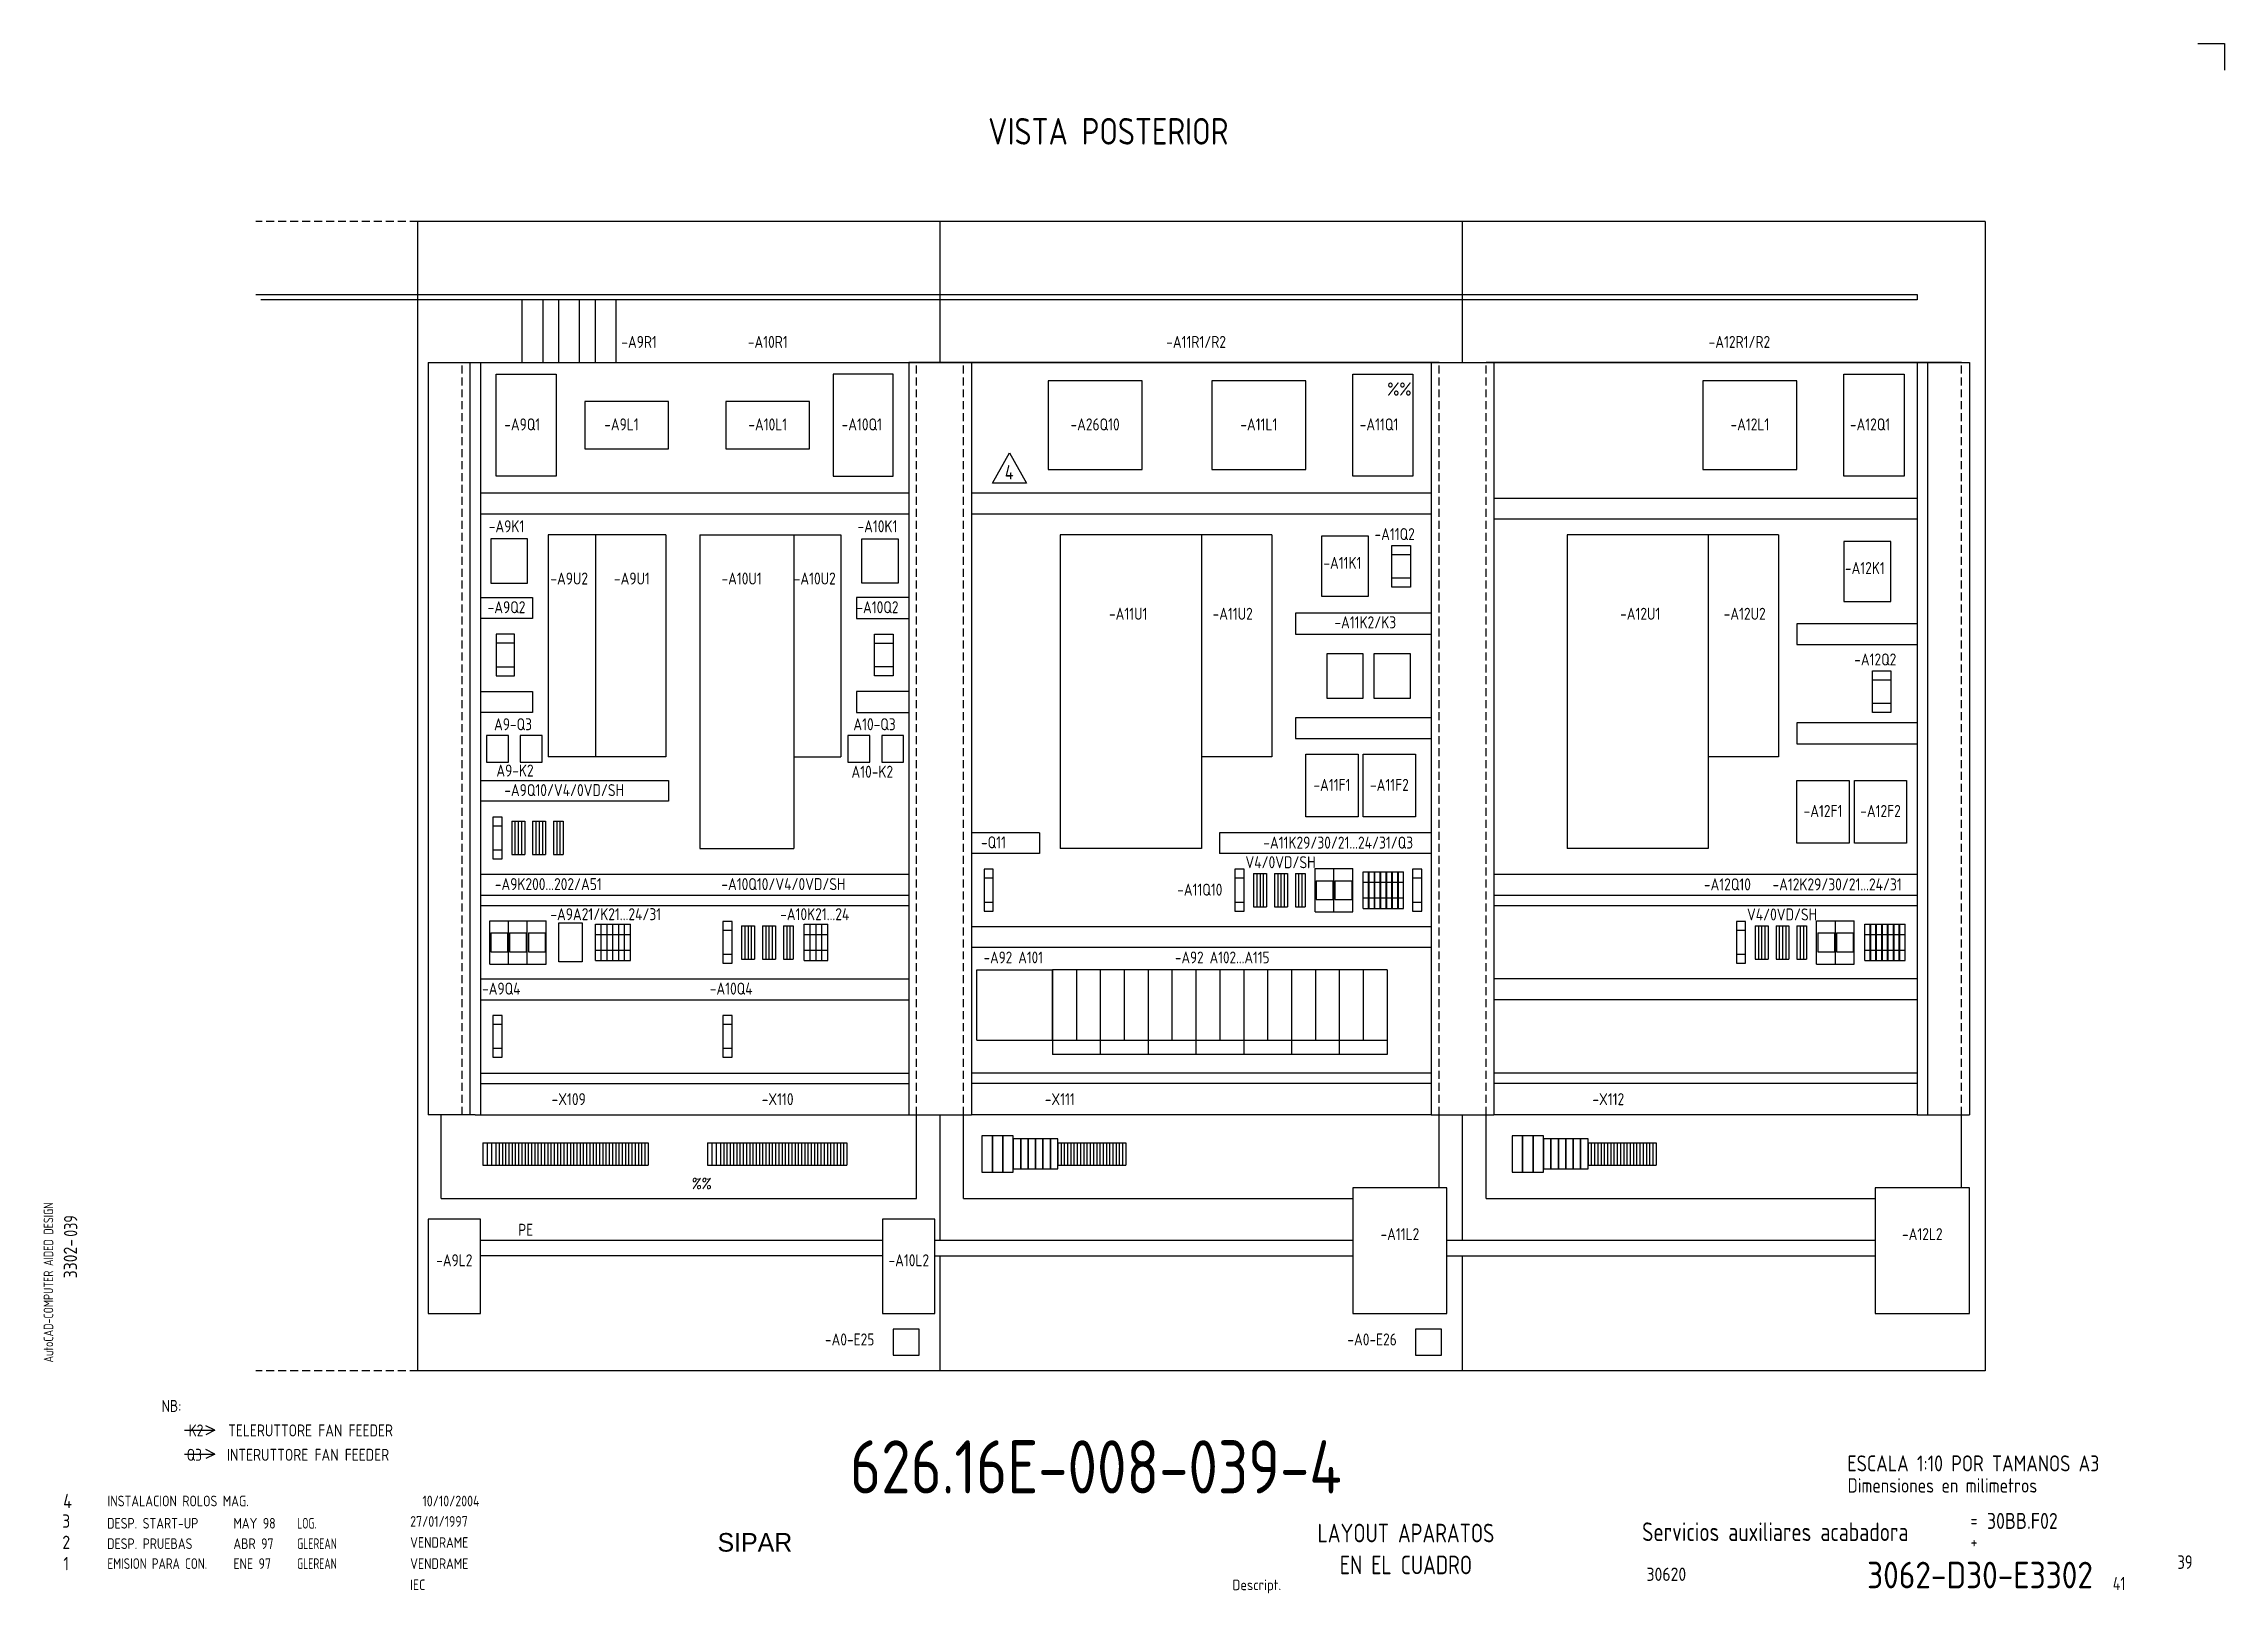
# Model space of a CAD drawing. Extents: x 10 to 420, y 5 to 297.
import ezdxf
from ezdxf.enums import TextEntityAlignment as Align

# ---------------------------------------------------------------- set-up
doc = ezdxf.new("R2010")
doc.units = 0
doc.header["$LTSCALE"] = 6
doc.header["$MEASUREMENT"] = 0
doc.linetypes.add('HIDDEN', pattern=[0.375, 0.25, -0.125])
doc.layers.get('0').update_dxf_attribs({"linetype": 'CONTINUOUS'})
for name, color, linetype in [('3', 3, 'CONTINUOUS'), ('CART', 7, 'CONTINUOUS'), ('INT', 3, 'CONTINUOUS'), ('MAN', 3, 'CONTINUOUS')]:
    doc.layers.add(name, color=color, linetype=linetype)
doc.styles.add('DIN', font='DIN', dxfattribs={"width": 0.85})
doc.styles.add('SIMPLEX', font='SIMPLEX', dxfattribs={"width": 0.9})
doc.styles.add('UNIV', font='UNIV')

msp = doc.modelspace()

# ---------------------------------------------------------------- texts
at = {"color": 2, "style": 'DIN', "width": 0.85}
msp.add_text('VISTA POSTERIOR', height=5, dxfattribs=at).set_placement((210, 278), align=Align.CENTER)
at = {"color": 7, "linetype": 'Continuous', "style": 'DIN', "width": 0.85}
for s, height, p in [('-A9R1', 2.261, (121.71, 239.74)), ('-A10R1', 2.261, (145.92, 239.74)), ('-A11R1/R2', 2.261, (226.52, 239.74)), ('-A12R1/R2', 2.261, (328.75, 239.74)), ('-A9Q1', 2.261, (99.72, 224.22)), ('-A9L1', 2.261, (118.39, 224.22)), ('-A10L1', 2.261, (145.92, 224.22)), ('-A10Q1', 2.261, (163.61, 224.22)), ('-A26Q10', 2.261, (207.51, 224.22)), ('-A11L1', 2.261, (238.32, 224.22)), ('-A11Q1', 2.261, (260.93, 224.22)), ('-A12L1', 2.261, (330.72, 224.22)), ('-A12Q1', 2.261, (353.33, 224.22)), ('-A9K1', 2.261, (96.77, 205.05)), ('-A10K1', 2.261, (166.56, 205.05)), ('-A11Q2', 2.261, (263.88, 203.58)), ('-A9U2', 2.261, (108.56, 195.22)), ('-A9U1', 2.261, (120.36, 195.22)), ('-A10U1', 2.261, (141, 195.22)), ('-A10U2', 2.261, (154.76, 195.22)), ('-A11K1', 2.261, (254.05, 198.17)), ('-A12K1', 2.261, (352.35, 197.19)), ('-A9Q2', 2.261, (96.77, 189.82)), ('-A10Q2', 2.261, (166.56, 189.82)), ('-A11U1', 2.261, (213.74, 188.59)), ('-A11U2', 2.261, (233.4, 188.59)), ('-A11K2/K3', 2.261, (258.35, 186.98)), ('-A12U1', 2.261, (310.08, 188.59)), ('-A12U2', 2.261, (329.74, 188.59)), ('-A12Q2', 2.261, (354.31, 179.99)), ('A9-Q3', 2.261, (97.99, 167.8)), ('A10-Q3', 2.261, (166.01, 167.8)), ('A9-K2', 2.261, (98.36, 159.09)), ('A10-K2', 2.261, (165.59, 158.87)), ('-A9Q10/V4/0VD/SH', 2.2609, (107.61, 155.41)), ('-A11F1', 2.261, (252.08, 156.39)), ('-A11F2', 2.261, (262.89, 156.39)), ('-A12F1', 2.261, (344.48, 151.48)), ('-A12F2', 2.261, (355.3, 151.48)), ('-Q11', 2.261, (188.39, 145.58)), ('-A11K29/30/21...24/31/Q3', 2.2609, (253.26, 145.53)), ('V4/0VD/SH', 2.261, (242.4, 141.84)), ('-A9K200...202/A51', 2.2609, (104.63, 137.72)), ('-A10Q10/V4/0VD/SH', 2.2609, (148.87, 137.72)), ('-A12Q10', 2.261, (326.49, 137.67)), ('-A12K29/30/21...24/31', 2.2609, (347.13, 137.67)), ('-A11Q10', 2.261, (227.21, 136.68)), ('-A9A21/K21...24/31', 2.2609, (115.44, 132.06)), ('-A10K21...24', 2.2609, (154.76, 132.06)), ('V4/0VD/SH', 2.261, (336.77, 132.01)), ('-A92 A101', 2.212, (192.12, 123.95)), ('-A92 A102...A115', 2.2117, (231.44, 123.95)), ('-A9Q4', 2.261, (95.78, 118.06)), ('-A10Q4', 2.261, (139.04, 118.06)), ('-A11L2', 2.261, (264.86, 71.86)), ('-A12L2', 2.261, (363.16, 71.86)), ('-A9L2', 2.261, (86.94, 66.94)), ('-A10L2', 2.261, (172.46, 66.94))]:
    msp.add_text(s, height=height, dxfattribs=at).set_placement(p, align=Align.CENTER)
at = {"style": 'DIN'}
for s, width, p in [('%%', 0.85, (262.5, 230.75)), ('41', 0.8, (399, 6))]:
    msp.add_text(s, height=2.5, dxfattribs=dict(at, width=width)).set_placement(p)
at = {"linetype": 'Continuous', "style": 'DIN', "width": 0.85}
for s, height, p in [('4', 2.7, (191.36, 216.35)), ('4', 2.7, (14.18, 22.78)), ('10/10/2004', 2, (86.32, 22.78))]:
    msp.add_text(s, height=height, dxfattribs=at).set_placement(p, align=Align.MIDDLE)
at = {"color": 7, "linetype": 'Continuous'}
for s, height, style, width, p in [('-X109', 2.261, 'DIN', 0.85, (108.46, 98.39)), ('-X110', 2.261, 'DIN', 0.85, (147.78, 98.39)), ('-X111', 2.261, 'DIN', 0.85, (200.87, 98.39)), ('-X112', 2.261, 'DIN', 0.85, (304.08, 98.39)), ('%%', 2, 'SIMPLEX', 0.9, (133.5, 82.5)), ('PE', 2.261, 'DIN', 0.85, (100.37, 73.82)), ('-A0-E25', 2.261, 'DIN', 0.85, (161.33, 53.18)), ('-A0-E26', 2.261, 'DIN', 0.85, (259.63, 53.18)), ('NB:', 2.261, 'DIN', 0.85, (33.72, 40.66)), ('K2    TELERUTTORE FAN FEEDER', 2.2609, 'DIN', 0.85, (56.18, 36.06)), ('Q3    INTERUTTORE FAN FEEDER', 2.2609, 'DIN', 0.85, (55.64, 31.47))]:
    msp.add_text(s, height=height, dxfattribs=dict(at, style=style, width=width)).set_placement(p, align=Align.MIDDLE)
at = {"style": 'DIN', "width": 0.8}
msp.add_text('039', height=2.5, rotation=90, dxfattribs=at).set_placement((16, 72.5))
at = {"color": 7, "linetype": 'Continuous', "style": 'DIN', "width": 0.85}
for s, height, p in [('ESCALA 1:10 POR TAMANOS A3', 3, (349.07, 28.36)), ('Dimensiones en milimetros', 2.7, (349.12, 24.36))]:
    msp.add_text(s, height=height, dxfattribs=at).set_placement(p)
at = {"linetype": 'Continuous', "style": 'DIN', "width": 0.85}
msp.add_text('INSTALACION ROLOS MAG.', height=2, dxfattribs=at).set_placement((21.7, 22.78), align=Align.MIDDLE_LEFT)
at = {"color": 3, "style": 'DIN', "width": 0.8}
for s, p in [('LAYOUT APARATOS', (266, 15)), ('EN EL CUADRO', (266, 9))]:
    msp.add_text(s, height=3.5, dxfattribs=at).set_placement(p, align=Align.CENTER)
at = {"linetype": 'Continuous', "style": 'DIN'}
for s, width, p in [('DESP. PRUEBAS', 0.85, (21.62, 13.75)), ('ABR 97', 0.85, (45.38, 13.75)), ('GLEREAN', 0.7, (57.38, 13.75))]:
    msp.add_text(s, height=2, dxfattribs=dict(at, width=width)).set_placement(p)
at = {"color": 3, "style": 'DIN', "width": 0.8}
msp.add_text('39', height=2.56, dxfattribs=at).set_placement((414, 10), align=Align.RIGHT)
at = {"color": 2, "insert": (161.38, 34.2), "char_height": 10, "width": 111.0411, "attachment_point": 1, "style": 'DIN'}
msp.add_mtext('626.16E-008-039-4', dxfattribs=at)
at = {"layer": 'CART', "color": 2, "linetype": 'Continuous', "style": 'UNIV'}
msp.add_text('SIPAR', height=3.5, dxfattribs=at).set_placement((143.5, 13.25), align=Align.CENTER)

# ---------------------------------------------------------------- blocks, each defined once
blk = doc.blocks.new('WB-FG100')
at = {"layer": 'CART', "color": 1}
for p, q in [((415, 297), (420, 297)), ((420, 297), (420, 292))]:
    blk.add_line(p, q, dxfattribs=at)
at = {"layer": 'CART', "color": 1, "style": 'DIN', "width": 0.8}
blk.add_text('AutoCAD-COMPUTER AIDED DESIGN', height=1.8, rotation=90, dxfattribs=at).set_placement((11.47, 48.84))
at = {"layer": 'CART', "color": 3, "style": 'DIN', "width": 0.8}
for s, p in [('=', (372.24, 17.91)), ('+', (372.24, 13.87))]:
    blk.add_text(s, height=2.5, dxfattribs=at).set_placement(p)
at = {"layer": 'CART', "color": 7, "style": 'DIN', "width": 0.9}
blk.add_attdef('FILE', text='', height=2.5, rotation=90, dxfattribs=at).set_placement((15.95, 68.38), align=Align.CENTER)
for tag, p in [('MOD-3', (13.92, 19)), ('MOD-2', (13.92, 15)), ('MOD-1', (13.92, 11)), ('NR.COMMESSA', (315, 9))]:
    blk.add_attdef(tag, text='', height=2.5, dxfattribs=at).set_placement(p, align=Align.MIDDLE)
at = {"layer": 'CART', "color": 7, "style": 'DIN'}
for tag, width, p in [('REV-3', 0.9, (21.66, 19)), ('DATA-3', 0.9, (45.37, 19)), ('NOME-3', 0.9, (57.37, 19)), ('REV-2', 0.9, (21.66, 15)), ('DATA-2', 0.9, (45.37, 15)), ('NOME-2', 0.9, (57.37, 15)), ('REV-1', 0.9, (21.66, 11)), ('DATA-1', 0.9, (45.37, 11)), ('NOME-1', 0.7, (57.37, 11))]:
    blk.add_attdef(tag, text='', height=2, dxfattribs=dict(at, width=width)).set_placement(p, align=Align.MIDDLE_LEFT)
at = {"layer": 'CART', "color": 7, "style": 'DIN', "width": 0.9}
for tag, p, height in [('DATA', (78.64, 17.94), 2), ('ESECUTORE', (78.64, 13.97), 2), ('CONTROLLORE', (78.64, 9.99), 2), ('SEGUE', (398.93, 5.65), 2.8), ('NORMA', (78.64, 6.01), 2)]:
    blk.add_attdef(tag, p, '', height=height, dxfattribs=at)
at = {"layer": 'CART', "color": 2, "style": 'DIN', "width": 0.9}
for tag, p in [('TITOLO-1/3', (266.5, 18.23)), ('TITOLO-1/2', (266.5, 15.73)), ('TITOLO-2/3', (266.5, 13.18)), ('TITOLO-2/2', (266.5, 10.68)), ('TITOLO-3/3', (266.5, 8.13))]:
    blk.add_attdef(tag, text='', height=3.5, dxfattribs=at).set_placement(p, align=Align.MIDDLE)
at = {"layer": 'CART', "color": 3, "style": 'DIN', "width": 0.9}
blk.add_attdef('ASSIEME', text='', height=3.5, dxfattribs=at).set_placement((334, 17), align=Align.MIDDLE)
at = {"layer": 'CART', "color": 3, "style": 'DIN', "width": 0.85}
for tag, p in [('=', (375.33, 16.63)), ('+', (375.33, 12.76))]:
    blk.add_attdef(tag, text='', height=3, dxfattribs=at).set_placement(p, align=Align.BOTTOM_LEFT)
at = {"layer": 'CART', "color": 3, "style": 'DIN', "width": 0.9}
blk.add_attdef('FOGLIO', text='', height=2.8, dxfattribs=at).set_placement((414.2, 9.56), align=Align.RIGHT)
at = {"layer": 'CART', "color": 2, "style": 'DIN', "width": 0.9}
blk.add_attdef('DISEGNO', text='', height=5, dxfattribs=at).set_placement((395.27, 6.35), align=Align.RIGHT)
at = {"layer": 'CART', "color": 1, "style": 'DIN', "width": 0.9}
blk.add_attdef('TIPOLOGIA', (233.37, 6), '', height=2, dxfattribs=at)
blk = doc.blocks.new('F-3NP50')
at = {"color": 3}
for p, q in [((0, -9.75), (0, 9.75)), ((0, 9.75), (11.5, 9.75)), ((11.5, 9.75), (11.5, -9.75)), ((11.5, -9.75), (0, -9.75))]:
    blk.add_line(p, q, dxfattribs=at)
blk = doc.blocks.new('F-AC30S')
at = {"color": 3, "linetype": 'Continuous'}
for p, q in [((0, 30), (0, -30)), ((18, 30), (0, 30)), ((18, 30), (18, -30)), ((18, -30), (0, -30))]:
    blk.add_line(p, q, dxfattribs=at)
blk = doc.blocks.new('F-ACAS')
at = {"color": 3, "linetype": 'Continuous'}
for p, q in [((0, 21.25), (0, -21.25)), ((9, 21.25), (0, 21.25)), ((9, 21.25), (9, -21.25)), ((9, -21.25), (0, -21.25))]:
    blk.add_line(p, q, dxfattribs=at)
blk = doc.blocks.new('F-K2')
at = {"layer": '3'}
for p, q in [((7, 4.25), (0, 4.25)), ((0, 4.25), (0, -4.25)), ((7, -4.25), (7, 4.25)), ((0, -4.25), (7, -4.25))]:
    blk.add_line(p, q, dxfattribs=at)
blk = doc.blocks.new('F-5SN2')
at = {"layer": 'INT'}
for p, q in [((3.56, 4), (0, 4)), ((0, 4), (0, -4)), ((3.56, -4), (3.56, 4)), ((0, -4), (3.56, -4))]:
    blk.add_line(p, q, dxfattribs=at)
at = {"layer": 'MAN'}
for p, q in [((3.56, 2.275), (0, 2.275)), ((0, 2.275), (0, -2.275)), ((3.56, -2.275), (3.56, 2.275)), ((0, -2.275), (3.56, -2.275))]:
    blk.add_line(p, q, dxfattribs=at)
blk = doc.blocks.new('PROVA5', base_point=(165.5, 139.5))
at = {"layer": '3'}
for p, q in [((165, 140), (166, 140)), ((165, 139), (165, 140)), ((166, 140), (166, 139)), ((166, 139), (165, 139))]:
    blk.add_line(p, q, dxfattribs=at)
blk = doc.blocks.new('CORNER-C', base_point=(185, 140))
at = {"layer": '3'}
blk.add_blockref('PROVA5', (185, 140), dxfattribs=at)
blk = doc.blocks.new('DESP')
at = {"linetype": 'Continuous', "style": 'DIN'}
for s, width, p in [('DESP. START-UP', 0.85, (21.62, 17.59)), ('MAY 98', 0.85, (45.38, 17.59)), ('LOG.', 0.7, (57.38, 17.59))]:
    blk.add_text(s, height=2, dxfattribs=dict(at, width=width)).set_placement(p)

# ---------------------------------------------------------------- linework, layer by layer
at = {"color": 4, "linetype": 'HIDDEN'}
for p, q in [((80.06, 263.54), (49.58, 263.54)), ((80.06, 47.28), (49.58, 47.28))]:
    msp.add_line(p, q, dxfattribs=at)
at = {"color": 4, "linetype": 'Continuous'}
for p, q in [((80.06, 47.28), (80.06, 263.54)), ((178.36, 263.54), (80.06, 263.54)), ((276.66, 263.54), (178.36, 263.54)), ((178.36, 237), (178.36, 263.54)), ((276.66, 237), (276.66, 263.54)), ((374.96, 263.54), (276.66, 263.54)), ((374.96, 263.54), (374.96, 47.28)), ((178.36, 71.86), (178.36, 95.45)), ((276.66, 71.86), (276.66, 95.45)), ((178.36, 47.28), (178.36, 68.91)), ((276.66, 47.28), (276.66, 68.91)), ((178.36, 47.28), (80.06, 47.28)), ((276.66, 47.28), (178.36, 47.28)), ((374.96, 47.28), (276.66, 47.28))]:
    msp.add_line(p, q, dxfattribs=at)
at = {"color": 3, "linetype": 'Continuous'}
for p, q in [((49.58, 249.78), (362.18, 249.78)), ((362.18, 248.8), (50.57, 248.8)), ((99.72, 237), (99.72, 248.8)), ((103.65, 237), (103.65, 248.8)), ((106.6, 237), (106.6, 248.8)), ((110.53, 237), (110.53, 248.8)), ((113.48, 237), (113.48, 248.8)), ((117.41, 237), (117.41, 248.8)), ((362.18, 249.78), (362.18, 248.8)), ((216.35, 233.56), (198.66, 233.56)), ((198.66, 233.56), (198.66, 216.85)), ((216.35, 216.85), (216.35, 233.56)), ((229.47, 233.56), (229.47, 216.85)), ((247.17, 233.56), (229.47, 233.56)), ((247.17, 216.85), (247.17, 233.56)), ((321.87, 233.56), (321.87, 216.85)), ((339.57, 233.56), (321.87, 233.56)), ((339.57, 216.85), (339.57, 233.56)), ((127.24, 229.63), (111.51, 229.63)), ((111.51, 229.63), (111.51, 220.78)), ((127.24, 220.78), (127.24, 229.63)), ((153.78, 229.63), (138.05, 229.63)), ((138.05, 229.63), (138.05, 220.78)), ((153.78, 220.78), (153.78, 229.63)), ((111.51, 220.78), (127.24, 220.78)), ((138.05, 220.78), (153.78, 220.78)), ((198.66, 216.85), (216.35, 216.85)), ((229.47, 216.85), (247.17, 216.85)), ((321.87, 216.85), (339.57, 216.85)), ((104.63, 204.56), (104.63, 162.78)), ((113.48, 204.56), (104.63, 204.56)), ((113.48, 204.56), (113.48, 162.78)), ((126.75, 204.56), (113.48, 204.56)), ((113.48, 204.56), (113.48, 162.78)), ((126.75, 204.56), (126.75, 162.78)), ((200.96, 204.56), (200.96, 145.58)), ((227.51, 204.56), (200.96, 204.56)), ((227.51, 204.56), (227.51, 145.58)), ((227.51, 204.56), (227.51, 162.78)), ((240.78, 204.56), (227.51, 204.56)), ((240.78, 204.56), (240.78, 162.78)), ((296.32, 204.56), (296.32, 145.58)), ((322.86, 204.56), (296.32, 204.56)), ((322.86, 204.56), (322.86, 145.58)), ((322.86, 204.56), (322.86, 162.78)), ((336.13, 204.56), (322.86, 204.56)), ((336.13, 204.56), (336.13, 162.78)), ((113.48, 162.78), (104.63, 162.78)), ((126.75, 162.78), (113.48, 162.78)), ((240.78, 162.78), (227.51, 162.78)), ((336.13, 162.78), (322.86, 162.78)), ((227.51, 145.58), (200.96, 145.58)), ((322.86, 145.58), (296.32, 145.58)), ((248.92, 141.8), (252.45, 141.8)), ((252.45, 141.8), (255.99, 141.8)), ((93.6, 131.97), (97.14, 131.97)), ((97.14, 131.97), (100.68, 131.97)), ((100.68, 131.97), (104.22, 131.97)), ((248.92, 133.64), (252.45, 133.64)), ((252.45, 133.64), (255.99, 133.64)), ((343.28, 131.97), (346.82, 131.97)), ((346.82, 131.97), (350.36, 131.97)), ((93.6, 123.81), (97.14, 123.81)), ((97.14, 123.81), (100.68, 123.81)), ((100.68, 123.81), (104.22, 123.81)), ((343.28, 123.81), (346.82, 123.81)), ((346.82, 123.81), (350.36, 123.81)), ((188.19, 91.52), (186.22, 91.52)), ((186.22, 91.52), (186.22, 84.63)), ((190.15, 91.52), (188.19, 91.52)), ((188.19, 91.52), (188.19, 84.63)), ((188.19, 84.63), (188.19, 91.52)), ((192.12, 91.52), (190.15, 91.52)), ((190.15, 91.52), (190.15, 84.63)), ((190.15, 84.63), (190.15, 91.52)), ((192.12, 84.63), (192.12, 91.52)), ((193.51, 90.9), (192.12, 90.9)), ((192.12, 90.9), (192.12, 85.25)), ((194.91, 90.9), (193.51, 90.9)), ((193.51, 90.9), (193.51, 85.25)), ((193.51, 85.25), (193.51, 90.9)), ((196.31, 90.9), (194.91, 90.9)), ((194.91, 90.9), (194.91, 85.25)), ((194.91, 85.25), (194.91, 90.9)), ((197.7, 90.9), (196.31, 90.9)), ((196.31, 90.9), (196.31, 85.25)), ((196.31, 85.25), (196.31, 90.9)), ((197.7, 85.25), (197.7, 90.9)), ((199.1, 90.9), (197.7, 90.9)), ((197.7, 90.9), (197.7, 85.25)), ((200.49, 90.9), (199.1, 90.9)), ((199.1, 90.9), (199.1, 85.25)), ((199.1, 85.25), (199.1, 90.9)), ((200.49, 85.25), (200.49, 90.9)), ((287.96, 91.52), (285.99, 91.52)), ((285.99, 91.52), (285.99, 84.63)), ((289.93, 91.52), (287.96, 91.52)), ((287.96, 91.52), (287.96, 84.63)), ((287.96, 84.63), (287.96, 91.52)), ((289.93, 84.63), (289.93, 91.52)), ((291.89, 91.52), (289.93, 91.52)), ((289.93, 91.52), (289.93, 84.63)), ((291.89, 84.63), (291.89, 91.52)), ((293.29, 90.9), (291.89, 90.9)), ((291.89, 90.9), (291.89, 85.25)), ((293.29, 85.25), (293.29, 90.9)), ((294.68, 90.9), (293.29, 90.9)), ((293.29, 90.9), (293.29, 85.25)), ((294.68, 85.25), (294.68, 90.9)), ((296.08, 90.9), (294.68, 90.9)), ((294.68, 90.9), (294.68, 85.25)), ((297.48, 90.9), (296.08, 90.9)), ((296.08, 90.9), (296.08, 85.25)), ((296.08, 85.25), (296.08, 90.9)), ((297.48, 85.25), (297.48, 90.9)), ((298.87, 90.9), (297.48, 90.9)), ((297.48, 90.9), (297.48, 85.25)), ((300.27, 90.9), (298.87, 90.9)), ((298.87, 90.9), (298.87, 85.25)), ((298.87, 85.25), (298.87, 90.9)), ((300.27, 85.25), (300.27, 90.9)), ((92.34, 90.16), (93.15, 90.16)), ((92.34, 90.16), (92.34, 85.99)), ((93.15, 90.16), (93.96, 90.16)), ((93.15, 90.16), (93.15, 85.99)), ((93.15, 90.16), (93.15, 85.99)), ((93.96, 90.16), (94.76, 90.16)), ((93.96, 90.16), (93.96, 85.99)), ((93.96, 90.16), (93.96, 85.99)), ((94.76, 90.16), (94.76, 85.99)), ((134.61, 90.16), (135.42, 90.16)), ((134.61, 90.16), (134.61, 85.99)), ((135.42, 90.16), (135.42, 85.99)), ((135.42, 90.16), (136.22, 90.16)), ((135.42, 90.16), (135.42, 85.99)), ((136.22, 90.16), (137.03, 90.16)), ((136.22, 90.16), (136.22, 85.99)), ((136.22, 90.16), (136.22, 85.99)), ((137.03, 90.16), (137.03, 85.99)), ((92.34, 85.99), (93.15, 85.99)), ((93.15, 85.99), (93.96, 85.99)), ((93.96, 85.99), (94.76, 85.99)), ((134.61, 85.99), (135.42, 85.99)), ((135.42, 85.99), (136.22, 85.99)), ((136.22, 85.99), (137.03, 85.99)), ((186.22, 84.63), (188.19, 84.63)), ((188.19, 84.63), (190.15, 84.63)), ((190.15, 84.63), (192.12, 84.63)), ((192.12, 85.25), (193.51, 85.25)), ((193.51, 85.25), (194.91, 85.25)), ((194.91, 85.25), (196.31, 85.25)), ((196.31, 85.25), (197.7, 85.25)), ((197.7, 85.25), (199.1, 85.25)), ((199.1, 85.25), (200.49, 85.25)), ((285.99, 84.63), (287.96, 84.63)), ((287.96, 84.63), (289.93, 84.63)), ((289.93, 84.63), (291.89, 84.63)), ((291.89, 85.25), (293.29, 85.25)), ((293.29, 85.25), (294.68, 85.25)), ((294.68, 85.25), (296.08, 85.25)), ((296.08, 85.25), (297.48, 85.25)), ((297.48, 85.25), (298.87, 85.25)), ((298.87, 85.25), (300.27, 85.25)), ((273.71, 81.69), (256.01, 81.69)), ((256.01, 81.69), (256.01, 58.09)), ((273.71, 58.09), (273.71, 81.69)), ((372.01, 81.69), (354.31, 81.69)), ((354.31, 81.69), (354.31, 58.09)), ((372.01, 58.09), (372.01, 81.69)), ((82.02, 75.79), (82.02, 58.09)), ((91.85, 75.79), (82.02, 75.79)), ((91.85, 58.09), (91.85, 75.79)), ((167.54, 75.79), (167.54, 58.09)), ((177.37, 75.79), (167.54, 75.79)), ((177.37, 58.09), (177.37, 75.79)), ((91.85, 71.86), (167.54, 71.86)), ((177.37, 71.86), (256.01, 71.86)), ((273.71, 71.86), (354.31, 71.86)), ((167.54, 68.91), (91.85, 68.91)), ((177.37, 68.91), (256.01, 68.91)), ((273.71, 68.91), (354.31, 68.91)), ((82.02, 58.09), (91.85, 58.09)), ((167.54, 58.09), (177.37, 58.09)), ((256.01, 58.09), (273.71, 58.09)), ((354.31, 58.09), (372.01, 58.09)), ((174.42, 55.14), (169.51, 55.14)), ((169.51, 55.14), (169.51, 50.23)), ((174.42, 50.23), (174.42, 55.14)), ((272.72, 55.14), (267.81, 55.14)), ((267.81, 55.14), (267.81, 50.23)), ((272.72, 50.23), (272.72, 55.14)), ((169.51, 50.23), (174.42, 50.23)), ((267.81, 50.23), (272.72, 50.23))]:
    msp.add_line(p, q, dxfattribs=at)
at = {"color": 2, "linetype": 'Continuous'}
for p, q in [((82.02, 237), (91.85, 237)), ((82.02, 237), (82.02, 95.45)), ((89.89, 237), (89.89, 95.45)), ((91.85, 237), (91.85, 95.45)), ((172.46, 237), (172.46, 95.45)), ((172.46, 237), (184.25, 237)), ((184.25, 237), (184.25, 95.45)), ((270.76, 237), (270.76, 95.45)), ((270.76, 237), (282.55, 237)), ((282.55, 237), (282.55, 95.45)), ((362.18, 237), (372.01, 237)), ((362.18, 237), (362.18, 95.45)), ((364.14, 237), (364.14, 95.45)), ((372.01, 237), (372.01, 95.45)), ((172.46, 212.42), (91.85, 212.42)), ((270.76, 212.42), (184.25, 212.42)), ((362.18, 211.44), (282.55, 211.44)), ((172.46, 208.49), (91.85, 208.49)), ((270.76, 208.49), (184.25, 208.49)), ((362.18, 207.51), (282.55, 207.51)), ((91.85, 192.76), (101.68, 192.76)), ((101.68, 188.83), (91.85, 188.83)), ((101.68, 192.76), (101.68, 188.83)), ((172.46, 192.76), (162.63, 192.76)), ((162.63, 192.76), (162.63, 188.83)), ((162.63, 188.83), (172.46, 188.83)), ((270.76, 189.82), (245.2, 189.82)), ((245.2, 189.82), (245.2, 185.88)), ((245.2, 185.88), (270.76, 185.88)), ((362.18, 187.85), (339.57, 187.85)), ((339.57, 187.85), (339.57, 183.92)), ((339.57, 183.92), (362.18, 183.92)), ((91.85, 175.07), (101.68, 175.07)), ((101.68, 175.07), (101.68, 171.14)), ((172.46, 175.07), (162.63, 175.07)), ((162.63, 175.07), (162.63, 171.14)), ((101.68, 171.14), (91.85, 171.14)), ((162.63, 171.14), (172.46, 171.14)), ((270.76, 170.16), (245.2, 170.16)), ((245.2, 170.16), (245.2, 166.22)), ((339.57, 169.17), (339.57, 165.24)), ((362.18, 169.17), (339.57, 169.17)), ((245.2, 166.22), (270.76, 166.22)), ((339.57, 165.24), (362.18, 165.24)), ((91.85, 158.36), (127.24, 158.36)), ((127.24, 158.36), (127.24, 154.43)), ((127.24, 154.43), (91.85, 154.43)), ((197.03, 148.53), (184.25, 148.53)), ((197.03, 148.53), (197.03, 144.6)), ((270.76, 148.53), (230.95, 148.53)), ((230.95, 148.53), (230.95, 144.6)), ((197.03, 144.6), (184.25, 144.6)), ((270.76, 144.6), (230.95, 144.6)), ((172.46, 140.67), (91.85, 140.67)), ((362.18, 140.67), (282.55, 140.67)), ((172.46, 136.73), (91.85, 136.73)), ((362.18, 136.73), (282.55, 136.73)), ((172.46, 134.77), (91.85, 134.77)), ((362.18, 134.77), (282.55, 134.77)), ((270.76, 130.84), (184.25, 130.84)), ((270.76, 126.9), (184.25, 126.9)), ((91.85, 121.01), (172.46, 121.01)), ((362.18, 121.01), (282.55, 121.01)), ((91.85, 117.07), (172.46, 117.07)), ((362.18, 117.07), (282.55, 117.07)), ((91.85, 103.31), (172.46, 103.31)), ((270.76, 103.31), (184.25, 103.31)), ((362.18, 103.31), (282.55, 103.31)), ((91.85, 101.35), (172.46, 101.35)), ((270.76, 101.35), (184.25, 101.35)), ((362.18, 101.35), (282.55, 101.35)), ((90.87, 95.45), (82.02, 95.45)), ((90.87, 95.45), (172.46, 95.45)), ((172.46, 95.45), (184.25, 95.45)), ((270.76, 95.45), (184.25, 95.45)), ((270.76, 95.45), (282.55, 95.45)), ((362.18, 95.45), (282.55, 95.45)), ((362.18, 95.45), (372.01, 95.45))]:
    msp.add_line(p, q, dxfattribs=at)
at = {"color": 7, "linetype": 'HIDDEN'}
for p, q in [((88.41, 95.45), (88.41, 237)), ((173.93, 95.45), (173.93, 237)), ((182.78, 95.45), (182.78, 237)), ((272.23, 95.45), (272.23, 237)), ((281.08, 95.45), (281.08, 237)), ((370.53, 95.45), (370.53, 237))]:
    msp.add_line(p, q, dxfattribs=at)
at = {"color": 7, "linetype": 'Continuous'}
for p, q in [((89.89, 237), (176.39, 237)), ((272.23, 237), (172.46, 237)), ((182.78, 237), (272.23, 237)), ((370.53, 237), (281.08, 237)), ((281.08, 237), (370.53, 237)), ((257.98, 141.16), (259.08, 141.16)), ((257.98, 134.28), (257.98, 141.16)), ((258.96, 141.16), (260.06, 141.16)), ((258.96, 134.28), (258.96, 141.16)), ((259.08, 134.28), (259.08, 141.16)), ((259.08, 141.16), (260.18, 141.16)), ((259.08, 134.28), (259.08, 141.16)), ((260.06, 141.16), (261.16, 141.16)), ((260.06, 134.28), (260.06, 141.16)), ((260.06, 134.28), (260.06, 141.16)), ((260.18, 141.16), (261.28, 141.16)), ((260.18, 134.28), (260.18, 141.16)), ((260.18, 134.28), (260.18, 141.16)), ((261.16, 134.28), (261.16, 141.16)), ((261.16, 141.16), (262.26, 141.16)), ((261.16, 134.28), (261.16, 141.16)), ((261.28, 141.16), (262.38, 141.16)), ((261.28, 134.28), (261.28, 141.16)), ((261.28, 141.16), (262.38, 141.16)), ((261.28, 134.28), (261.28, 141.16)), ((261.28, 134.28), (261.28, 141.16)), ((262.26, 134.28), (262.26, 141.16)), ((262.26, 141.16), (263.37, 141.16)), ((262.26, 134.28), (262.26, 141.16)), ((262.26, 141.16), (263.37, 141.16)), ((262.26, 134.28), (262.26, 141.16)), ((262.38, 134.28), (262.38, 141.16)), ((262.38, 134.28), (262.38, 141.16)), ((262.38, 141.16), (263.48, 141.16)), ((262.38, 134.28), (262.38, 141.16)), ((263.37, 141.16), (264.47, 141.16)), ((263.37, 134.28), (263.37, 141.16)), ((263.37, 134.28), (263.37, 141.16)), ((263.37, 134.28), (263.37, 141.16)), ((263.48, 134.28), (263.48, 141.16)), ((263.48, 141.16), (264.58, 141.16)), ((263.48, 134.28), (263.48, 141.16)), ((264.47, 134.28), (264.47, 141.16)), ((264.47, 141.16), (265.57, 141.16)), ((264.47, 134.28), (264.47, 141.16)), ((264.58, 134.28), (264.58, 141.16)), ((265.57, 134.28), (265.57, 141.16)), ((249.11, 139.49), (252.26, 139.49)), ((249.11, 135.95), (252.26, 135.95)), ((252.65, 139.49), (255.8, 139.49)), ((252.65, 135.95), (255.8, 135.95)), ((257.98, 139.19), (259.08, 139.19)), ((257.98, 136.24), (259.08, 136.24)), ((258.96, 139.19), (260.06, 139.19)), ((258.96, 136.24), (260.06, 136.24)), ((259.08, 139.19), (260.18, 139.19)), ((259.08, 136.24), (260.18, 136.24)), ((260.06, 139.19), (261.16, 139.19)), ((260.06, 136.24), (261.16, 136.24)), ((260.18, 139.19), (261.28, 139.19)), ((260.18, 136.24), (261.28, 136.24)), ((261.16, 139.19), (262.26, 139.19)), ((261.16, 136.24), (262.26, 136.24)), ((261.28, 139.19), (262.38, 139.19)), ((261.28, 139.19), (262.38, 139.19)), ((261.28, 136.24), (262.38, 136.24)), ((261.28, 136.24), (262.38, 136.24)), ((262.26, 139.19), (263.37, 139.19)), ((262.26, 139.19), (263.37, 139.19)), ((262.26, 136.24), (263.37, 136.24)), ((262.26, 136.24), (263.37, 136.24)), ((262.38, 139.19), (263.48, 139.19)), ((262.38, 136.24), (263.48, 136.24)), ((263.37, 139.19), (264.47, 139.19)), ((263.37, 136.24), (264.47, 136.24)), ((263.48, 139.19), (264.58, 139.19)), ((263.48, 136.24), (264.58, 136.24)), ((264.47, 139.19), (265.57, 139.19)), ((264.47, 136.24), (265.57, 136.24)), ((113.48, 131.33), (114.58, 131.33)), ((113.48, 124.45), (113.48, 131.33)), ((114.58, 131.33), (115.68, 131.33)), ((114.58, 124.45), (114.58, 131.33)), ((114.58, 124.45), (114.58, 131.33)), ((115.68, 124.45), (115.68, 131.33)), ((115.68, 131.33), (116.78, 131.33)), ((115.68, 124.45), (115.68, 131.33)), ((116.78, 131.33), (117.88, 131.33)), ((116.78, 124.45), (116.78, 131.33)), ((116.78, 124.45), (116.78, 131.33)), ((117.88, 131.33), (118.98, 131.33)), ((117.88, 124.45), (117.88, 131.33)), ((117.88, 124.45), (117.88, 131.33)), ((118.98, 131.33), (120.08, 131.33)), ((118.98, 124.45), (118.98, 131.33)), ((118.98, 124.45), (118.98, 131.33)), ((120.08, 124.45), (120.08, 131.33)), ((152.8, 131.33), (153.9, 131.33)), ((152.8, 124.45), (152.8, 131.33)), ((153.9, 124.45), (153.9, 131.33)), ((153.9, 131.33), (155, 131.33)), ((153.9, 124.45), (153.9, 131.33)), ((155, 131.33), (156.1, 131.33)), ((155, 124.45), (155, 131.33)), ((155, 124.45), (155, 131.33)), ((156.1, 124.45), (156.1, 131.33)), ((156.1, 131.33), (157.2, 131.33)), ((156.1, 124.45), (156.1, 131.33)), ((157.2, 124.45), (157.2, 131.33)), ((257.98, 134.28), (259.08, 134.28)), ((258.96, 134.28), (260.06, 134.28)), ((259.08, 134.28), (260.18, 134.28)), ((260.06, 134.28), (261.16, 134.28)), ((260.18, 134.28), (261.28, 134.28)), ((261.16, 134.28), (262.26, 134.28)), ((261.28, 134.28), (262.38, 134.28)), ((261.28, 134.28), (262.38, 134.28)), ((262.26, 134.28), (263.37, 134.28)), ((262.26, 134.28), (263.37, 134.28)), ((262.38, 134.28), (263.48, 134.28)), ((263.37, 134.28), (264.47, 134.28)), ((263.48, 134.28), (264.58, 134.28)), ((264.47, 134.28), (265.57, 134.28)), ((352.35, 131.33), (353.45, 131.33)), ((352.35, 124.45), (352.35, 131.33)), ((353.33, 131.33), (354.43, 131.33)), ((353.33, 124.45), (353.33, 131.33)), ((353.45, 131.33), (354.55, 131.33)), ((353.45, 124.45), (353.45, 131.33)), ((353.45, 124.45), (353.45, 131.33)), ((354.43, 131.33), (355.53, 131.33)), ((354.43, 124.45), (354.43, 131.33)), ((354.43, 124.45), (354.43, 131.33)), ((354.55, 124.45), (354.55, 131.33)), ((354.55, 131.33), (355.65, 131.33)), ((354.55, 124.45), (354.55, 131.33)), ((355.53, 124.45), (355.53, 131.33)), ((355.53, 131.33), (356.63, 131.33)), ((355.53, 124.45), (355.53, 131.33)), ((355.65, 124.45), (355.65, 131.33)), ((355.65, 131.33), (356.75, 131.33)), ((355.65, 124.45), (355.65, 131.33)), ((355.65, 131.33), (356.75, 131.33)), ((355.65, 124.45), (355.65, 131.33)), ((356.63, 124.45), (356.63, 131.33)), ((356.63, 131.33), (357.73, 131.33)), ((356.63, 124.45), (356.63, 131.33)), ((356.63, 131.33), (357.73, 131.33)), ((356.63, 124.45), (356.63, 131.33)), ((356.75, 131.33), (357.85, 131.33)), ((356.75, 124.45), (356.75, 131.33)), ((356.75, 124.45), (356.75, 131.33)), ((356.75, 124.45), (356.75, 131.33)), ((357.73, 131.33), (358.83, 131.33)), ((357.73, 124.45), (357.73, 131.33)), ((357.73, 124.45), (357.73, 131.33)), ((357.73, 124.45), (357.73, 131.33)), ((357.85, 131.33), (358.95, 131.33)), ((357.85, 124.45), (357.85, 131.33)), ((357.85, 124.45), (357.85, 131.33)), ((358.83, 131.33), (359.94, 131.33)), ((358.83, 124.45), (358.83, 131.33)), ((358.83, 124.45), (358.83, 131.33)), ((358.95, 124.45), (358.95, 131.33)), ((359.94, 124.45), (359.94, 131.33)), ((93.8, 129.66), (96.94, 129.66)), ((97.34, 129.66), (100.48, 129.66)), ((100.88, 129.66), (104.02, 129.66)), ((113.48, 129.36), (114.58, 129.36)), ((114.58, 129.36), (115.68, 129.36)), ((115.68, 129.36), (116.78, 129.36)), ((116.78, 129.36), (117.88, 129.36)), ((117.88, 129.36), (118.98, 129.36)), ((118.98, 129.36), (120.08, 129.36)), ((152.8, 129.36), (153.9, 129.36)), ((153.9, 129.36), (155, 129.36)), ((155, 129.36), (156.1, 129.36)), ((156.1, 129.36), (157.2, 129.36)), ((343.48, 129.66), (346.63, 129.66)), ((347.02, 129.66), (350.16, 129.66)), ((352.35, 129.36), (353.45, 129.36)), ((353.33, 129.36), (354.43, 129.36)), ((353.45, 129.36), (354.55, 129.36)), ((354.43, 129.36), (355.53, 129.36)), ((354.55, 129.36), (355.65, 129.36)), ((355.53, 129.36), (356.63, 129.36)), ((355.65, 129.36), (356.75, 129.36)), ((355.65, 129.36), (356.75, 129.36)), ((356.63, 129.36), (357.73, 129.36)), ((356.63, 129.36), (357.73, 129.36)), ((356.75, 129.36), (357.85, 129.36)), ((357.73, 129.36), (358.83, 129.36)), ((357.85, 129.36), (358.95, 129.36)), ((358.83, 129.36), (359.94, 129.36)), ((93.8, 126.12), (96.94, 126.12)), ((97.34, 126.12), (100.48, 126.12)), ((100.88, 126.12), (104.02, 126.12)), ((113.48, 126.41), (114.58, 126.41)), ((113.48, 124.45), (114.58, 124.45)), ((114.58, 126.41), (115.68, 126.41)), ((114.58, 124.45), (115.68, 124.45)), ((115.68, 126.41), (116.78, 126.41)), ((115.68, 124.45), (116.78, 124.45)), ((116.78, 126.41), (117.88, 126.41)), ((116.78, 124.45), (117.88, 124.45)), ((117.88, 126.41), (118.98, 126.41)), ((117.88, 124.45), (118.98, 124.45)), ((118.98, 126.41), (120.08, 126.41)), ((118.98, 124.45), (120.08, 124.45)), ((152.8, 126.41), (153.9, 126.41)), ((152.8, 124.45), (153.9, 124.45)), ((153.9, 126.41), (155, 126.41)), ((153.9, 124.45), (155, 124.45)), ((155, 126.41), (156.1, 126.41)), ((155, 124.45), (156.1, 124.45)), ((156.1, 126.41), (157.2, 126.41)), ((156.1, 124.45), (157.2, 124.45)), ((343.48, 126.12), (346.63, 126.12)), ((347.02, 126.12), (350.16, 126.12)), ((352.35, 126.41), (353.45, 126.41)), ((352.35, 124.45), (353.45, 124.45)), ((353.33, 126.41), (354.43, 126.41)), ((353.33, 124.45), (354.43, 124.45)), ((353.45, 126.41), (354.55, 126.41)), ((353.45, 124.45), (354.55, 124.45)), ((354.43, 126.41), (355.53, 126.41)), ((354.43, 124.45), (355.53, 124.45)), ((354.55, 126.41), (355.65, 126.41)), ((354.55, 124.45), (355.65, 124.45)), ((355.53, 126.41), (356.63, 126.41)), ((355.53, 124.45), (356.63, 124.45)), ((355.65, 126.41), (356.75, 126.41)), ((355.65, 126.41), (356.75, 126.41)), ((355.65, 124.45), (356.75, 124.45)), ((355.65, 124.45), (356.75, 124.45)), ((356.63, 126.41), (357.73, 126.41)), ((356.63, 126.41), (357.73, 126.41)), ((356.63, 124.45), (357.73, 124.45)), ((356.63, 124.45), (357.73, 124.45)), ((356.75, 126.41), (357.85, 126.41)), ((356.75, 124.45), (357.85, 124.45)), ((357.73, 126.41), (358.83, 126.41)), ((357.73, 124.45), (358.83, 124.45)), ((357.85, 126.41), (358.95, 126.41)), ((357.85, 124.45), (358.95, 124.45)), ((358.83, 126.41), (359.94, 126.41)), ((358.83, 124.45), (359.94, 124.45)), ((185.24, 122.73), (199.49, 122.73)), ((185.24, 109.46), (185.24, 122.73)), ((199.49, 122.73), (199.49, 106.8)), ((208.48, 122.73), (199.49, 122.73)), ((199.49, 109.46), (199.49, 122.73)), ((203.99, 122.73), (203.99, 109.46)), ((208.48, 122.73), (208.48, 106.8)), ((208.48, 122.73), (208.48, 106.8)), ((217.48, 122.73), (208.48, 122.73)), ((212.98, 122.73), (212.98, 109.46)), ((217.48, 122.73), (217.48, 106.8)), ((226.47, 122.73), (217.48, 122.73)), ((217.48, 122.73), (217.48, 106.8)), ((221.98, 122.73), (221.98, 109.46)), ((226.47, 122.73), (226.47, 106.8)), ((226.47, 122.73), (226.47, 106.8)), ((235.47, 122.73), (226.47, 122.73)), ((230.97, 122.73), (230.97, 109.46)), ((235.47, 122.73), (235.47, 106.8)), ((244.46, 122.73), (235.47, 122.73)), ((235.47, 122.73), (235.47, 106.8)), ((239.97, 122.73), (239.97, 109.46)), ((244.46, 122.73), (244.46, 106.8)), ((244.46, 122.73), (244.46, 106.8)), ((253.46, 122.73), (244.46, 122.73)), ((248.96, 122.73), (248.96, 109.46)), ((253.46, 122.73), (253.46, 106.8)), ((262.45, 122.73), (253.46, 122.73)), ((253.46, 122.73), (253.46, 106.8)), ((257.95, 122.73), (257.95, 109.46)), ((262.45, 122.73), (262.45, 106.8)), ((185.24, 109.46), (199.49, 109.46)), ((199.49, 109.46), (208.48, 109.46)), ((208.48, 106.8), (199.49, 106.8)), ((208.48, 109.46), (217.48, 109.46)), ((217.48, 106.8), (208.48, 106.8)), ((217.48, 109.46), (226.47, 109.46)), ((226.47, 106.8), (217.48, 106.8)), ((226.47, 109.46), (235.47, 109.46)), ((235.47, 106.8), (226.47, 106.8)), ((235.47, 109.46), (244.46, 109.46)), ((244.46, 106.8), (235.47, 106.8)), ((244.46, 109.46), (253.46, 109.46)), ((253.46, 106.8), (244.46, 106.8)), ((253.46, 109.46), (262.45, 109.46)), ((262.45, 106.8), (253.46, 106.8)), ((84.48, 79.72), (84.48, 95.45)), ((173.93, 79.72), (173.93, 95.45)), ((182.78, 79.72), (182.78, 95.45)), ((272.23, 81.69), (272.23, 95.45)), ((281.08, 79.72), (281.08, 95.45)), ((370.53, 81.69), (370.53, 95.45)), ((84.48, 79.72), (173.93, 79.72)), ((182.78, 79.72), (256.01, 79.72)), ((281.08, 79.72), (354.31, 79.72)), ((41.9, 36.09), (40.2, 36.94)), ((36.18, 36.09), (41.9, 36.09)), ((41.9, 36.09), (40.2, 35.24)), ((36.18, 31.61), (41.9, 31.61)), ((41.9, 31.61), (40.2, 32.46)), ((41.9, 31.61), (40.2, 30.76))]:
    msp.add_line(p, q, dxfattribs=at)
at = {"color": 3}
for p, q in [((94.8, 215.62), (94.8, 234.79)), ((94.8, 234.79), (106.11, 234.79)), ((106.11, 234.79), (106.11, 215.62)), ((256.01, 215.62), (256.01, 234.79)), ((256.01, 234.79), (267.32, 234.79)), ((267.32, 234.79), (267.32, 215.62)), ((348.41, 215.62), (348.41, 234.79)), ((348.41, 234.79), (359.72, 234.79)), ((359.72, 234.79), (359.72, 215.62)), ((106.11, 215.62), (94.8, 215.62)), ((267.32, 215.62), (256.01, 215.62)), ((359.72, 215.62), (348.41, 215.62))]:
    msp.add_line(p, q, dxfattribs=at)
at = {"linetype": 'Continuous'}
for p, q in [((188.18, 214.3), (191.39, 220.03)), ((191.39, 220.03), (194.61, 214.3)), ((194.61, 214.3), (188.18, 214.3))]:
    msp.add_line(p, q, dxfattribs=at)
at = {"color": 1, "linetype": 'Continuous'}
for p, q in [((97.75, 150.67), (98.36, 150.67)), ((97.75, 150.67), (97.75, 144.42)), ((98.36, 150.67), (98.97, 150.67)), ((98.36, 150.67), (98.36, 144.42)), ((98.36, 150.67), (98.36, 144.42)), ((98.97, 150.67), (98.97, 144.42)), ((98.97, 150.67), (99.58, 150.67)), ((98.97, 150.67), (98.97, 144.42)), ((99.58, 150.67), (100.19, 150.67)), ((99.58, 150.67), (99.58, 144.42)), ((99.58, 150.67), (99.58, 144.42)), ((100.19, 150.67), (100.19, 144.42)), ((101.68, 150.67), (102.29, 150.67)), ((101.68, 150.67), (101.68, 144.42)), ((102.29, 150.67), (102.9, 150.67)), ((102.29, 150.67), (102.29, 144.42)), ((102.29, 150.67), (102.29, 144.42)), ((102.9, 150.67), (103.51, 150.67)), ((102.9, 150.67), (102.9, 144.42)), ((102.9, 150.67), (102.9, 144.42)), ((103.51, 150.67), (104.12, 150.67)), ((103.51, 150.67), (103.51, 144.42)), ((103.51, 150.67), (103.51, 144.42)), ((104.12, 150.67), (104.12, 144.42)), ((105.61, 150.67), (106.22, 150.67)), ((105.61, 150.67), (105.61, 144.42)), ((106.22, 150.67), (106.83, 150.67)), ((106.22, 150.67), (106.22, 144.42)), ((106.22, 150.67), (106.22, 144.42)), ((106.83, 150.67), (107.44, 150.67)), ((106.83, 150.67), (106.83, 144.42)), ((106.83, 150.67), (106.83, 144.42)), ((107.44, 150.67), (107.44, 144.42)), ((97.75, 144.42), (98.36, 144.42)), ((98.36, 144.42), (98.97, 144.42)), ((98.97, 144.42), (99.58, 144.42)), ((99.58, 144.42), (100.19, 144.42)), ((101.68, 144.42), (102.29, 144.42)), ((102.29, 144.42), (102.9, 144.42)), ((102.9, 144.42), (103.51, 144.42)), ((103.51, 144.42), (104.12, 144.42)), ((105.61, 144.42), (106.22, 144.42)), ((106.22, 144.42), (106.83, 144.42)), ((106.83, 144.42), (107.44, 144.42)), ((237.34, 140.84), (237.95, 140.84)), ((237.34, 140.84), (237.34, 134.59)), ((237.95, 140.84), (237.95, 134.59)), ((237.95, 140.84), (238.55, 140.84)), ((237.95, 140.84), (237.95, 134.59)), ((238.55, 140.84), (238.55, 134.59)), ((238.55, 140.84), (239.16, 140.84)), ((238.55, 140.84), (238.55, 134.59)), ((239.16, 140.84), (239.77, 140.84)), ((239.16, 140.84), (239.16, 134.59)), ((239.16, 140.84), (239.16, 134.59)), ((239.77, 140.84), (239.77, 134.59)), ((241.27, 140.84), (241.88, 140.84)), ((241.27, 140.84), (241.27, 134.59)), ((241.88, 140.84), (242.49, 140.84)), ((241.88, 140.84), (241.88, 134.59)), ((241.88, 140.84), (241.88, 134.59)), ((242.49, 140.84), (243.1, 140.84)), ((242.49, 140.84), (242.49, 134.59)), ((242.49, 140.84), (242.49, 134.59)), ((243.1, 140.84), (243.71, 140.84)), ((243.1, 140.84), (243.1, 134.59)), ((243.1, 140.84), (243.1, 134.59)), ((243.71, 140.84), (243.71, 134.59)), ((245.2, 140.84), (245.81, 140.84)), ((245.2, 140.84), (245.2, 134.59)), ((245.81, 140.84), (246.42, 140.84)), ((245.81, 140.84), (245.81, 134.59)), ((245.81, 140.84), (245.81, 134.59)), ((246.42, 140.84), (247.03, 140.84)), ((246.42, 140.84), (246.42, 134.59)), ((246.42, 140.84), (246.42, 134.59)), ((247.03, 140.84), (247.03, 134.59)), ((237.34, 134.59), (237.95, 134.59)), ((237.95, 134.59), (238.55, 134.59)), ((238.55, 134.59), (239.16, 134.59)), ((239.16, 134.59), (239.77, 134.59)), ((241.27, 134.59), (241.88, 134.59)), ((241.88, 134.59), (242.49, 134.59)), ((242.49, 134.59), (243.1, 134.59)), ((243.1, 134.59), (243.71, 134.59)), ((245.2, 134.59), (245.81, 134.59)), ((245.81, 134.59), (246.42, 134.59)), ((246.42, 134.59), (247.03, 134.59)), ((141, 131.01), (141.61, 131.01)), ((141, 131.01), (141, 124.76)), ((141.61, 131.01), (141.61, 124.76)), ((141.61, 131.01), (142.22, 131.01)), ((141.61, 131.01), (141.61, 124.76)), ((142.22, 131.01), (142.83, 131.01)), ((142.22, 131.01), (142.22, 124.76)), ((142.22, 131.01), (142.22, 124.76)), ((142.83, 131.01), (143.44, 131.01)), ((142.83, 131.01), (142.83, 124.76)), ((142.83, 131.01), (142.83, 124.76)), ((143.44, 131.01), (143.44, 124.76)), ((144.93, 131.01), (145.54, 131.01)), ((144.93, 131.01), (144.93, 124.76)), ((145.54, 131.01), (145.54, 124.76)), ((145.54, 131.01), (146.15, 131.01)), ((145.54, 131.01), (145.54, 124.76)), ((146.15, 131.01), (146.15, 124.76)), ((146.15, 131.01), (146.76, 131.01)), ((146.15, 131.01), (146.15, 124.76)), ((146.76, 131.01), (146.76, 124.76)), ((146.76, 131.01), (147.37, 131.01)), ((146.76, 131.01), (146.76, 124.76)), ((147.37, 131.01), (147.37, 124.76)), ((148.87, 131.01), (149.48, 131.01)), ((148.87, 131.01), (148.87, 124.76)), ((149.48, 131.01), (149.48, 124.76)), ((149.48, 131.01), (150.08, 131.01)), ((149.48, 131.01), (149.48, 124.76)), ((150.08, 131.01), (150.08, 124.76)), ((150.08, 131.01), (150.69, 131.01)), ((150.08, 131.01), (150.08, 124.76)), ((150.69, 131.01), (150.69, 124.76)), ((331.7, 131.01), (332.31, 131.01)), ((331.7, 131.01), (331.7, 124.76)), ((332.31, 131.01), (332.92, 131.01)), ((332.31, 131.01), (332.31, 124.76)), ((332.31, 131.01), (332.31, 124.76)), ((332.92, 131.01), (333.53, 131.01)), ((332.92, 131.01), (332.92, 124.76)), ((332.92, 131.01), (332.92, 124.76)), ((333.53, 131.01), (333.53, 124.76)), ((333.53, 131.01), (334.14, 131.01)), ((333.53, 131.01), (333.53, 124.76)), ((334.14, 131.01), (334.14, 124.76)), ((335.64, 131.01), (336.25, 131.01)), ((335.64, 131.01), (335.64, 124.76)), ((336.25, 131.01), (336.25, 124.76)), ((336.25, 131.01), (336.85, 131.01)), ((336.25, 131.01), (336.25, 124.76)), ((336.85, 131.01), (337.46, 131.01)), ((336.85, 131.01), (336.85, 124.76)), ((336.85, 131.01), (336.85, 124.76)), ((337.46, 131.01), (337.46, 124.76)), ((337.46, 131.01), (338.07, 131.01)), ((337.46, 131.01), (337.46, 124.76)), ((338.07, 131.01), (338.07, 124.76)), ((339.57, 131.01), (340.18, 131.01)), ((339.57, 131.01), (339.57, 124.76)), ((340.18, 131.01), (340.18, 124.76)), ((340.18, 131.01), (340.79, 131.01)), ((340.18, 131.01), (340.18, 124.76)), ((340.79, 131.01), (340.79, 124.76)), ((340.79, 131.01), (341.4, 131.01)), ((340.79, 131.01), (340.79, 124.76)), ((341.4, 131.01), (341.4, 124.76)), ((141, 124.76), (141.61, 124.76)), ((141.61, 124.76), (142.22, 124.76)), ((142.22, 124.76), (142.83, 124.76)), ((142.83, 124.76), (143.44, 124.76)), ((144.93, 124.76), (145.54, 124.76)), ((145.54, 124.76), (146.15, 124.76)), ((146.15, 124.76), (146.76, 124.76)), ((146.76, 124.76), (147.37, 124.76)), ((148.87, 124.76), (149.48, 124.76)), ((149.48, 124.76), (150.08, 124.76)), ((150.08, 124.76), (150.69, 124.76)), ((331.7, 124.76), (332.31, 124.76)), ((332.31, 124.76), (332.92, 124.76)), ((332.92, 124.76), (333.53, 124.76)), ((333.53, 124.76), (334.14, 124.76)), ((335.64, 124.76), (336.25, 124.76)), ((336.25, 124.76), (336.85, 124.76)), ((336.85, 124.76), (337.46, 124.76)), ((337.46, 124.76), (338.07, 124.76)), ((339.57, 124.76), (340.18, 124.76)), ((340.18, 124.76), (340.79, 124.76)), ((340.79, 124.76), (341.4, 124.76)), ((94.76, 90.16), (94.76, 85.99)), ((94.76, 90.16), (95.37, 90.16)), ((95.37, 90.16), (95.37, 85.99)), ((95.37, 90.16), (95.37, 85.99)), ((95.37, 90.16), (95.98, 90.16)), ((95.98, 90.16), (95.98, 85.99)), ((95.98, 90.16), (96.59, 90.16)), ((95.98, 90.16), (95.98, 85.99)), ((96.59, 90.16), (96.59, 85.99)), ((96.59, 90.16), (97.2, 90.16)), ((96.59, 90.16), (96.59, 85.99)), ((97.2, 90.16), (97.2, 85.99)), ((97.2, 90.16), (97.81, 90.16)), ((97.2, 90.16), (97.2, 85.99)), ((97.81, 90.16), (97.81, 85.99)), ((97.81, 90.16), (98.42, 90.16)), ((97.81, 90.16), (97.81, 85.99)), ((98.42, 90.16), (98.42, 85.99)), ((98.42, 90.16), (99.03, 90.16)), ((98.42, 90.16), (98.42, 85.99)), ((99.03, 90.16), (99.03, 85.99)), ((99.03, 90.16), (99.03, 85.99)), ((99.03, 90.16), (99.64, 90.16)), ((99.64, 90.16), (99.64, 85.99)), ((99.64, 90.16), (100.25, 90.16)), ((99.64, 90.16), (99.64, 85.99)), ((100.25, 90.16), (100.25, 85.99)), ((100.25, 90.16), (100.86, 90.16)), ((100.25, 90.16), (100.25, 85.99)), ((100.86, 90.16), (100.86, 85.99)), ((100.86, 90.16), (101.47, 90.16)), ((100.86, 90.16), (100.86, 85.99)), ((101.47, 90.16), (101.47, 85.99)), ((101.47, 90.16), (102.08, 90.16)), ((101.47, 90.16), (101.47, 85.99)), ((102.08, 90.16), (102.08, 85.99)), ((102.08, 90.16), (102.68, 90.16)), ((102.08, 90.16), (102.08, 85.99)), ((102.68, 90.16), (102.68, 85.99)), ((102.68, 90.16), (103.29, 90.16)), ((102.68, 90.16), (102.68, 85.99)), ((103.29, 90.16), (103.29, 85.99)), ((103.29, 90.16), (103.29, 85.99)), ((103.29, 90.16), (103.9, 90.16)), ((103.9, 90.16), (103.9, 85.99)), ((103.9, 90.16), (104.51, 90.16)), ((103.9, 90.16), (103.9, 85.99)), ((104.51, 90.16), (104.51, 85.99)), ((104.51, 90.16), (105.12, 90.16)), ((104.51, 90.16), (104.51, 85.99)), ((105.12, 90.16), (105.12, 85.99)), ((105.12, 90.16), (105.73, 90.16)), ((105.12, 90.16), (105.12, 85.99)), ((105.73, 90.16), (105.73, 85.99)), ((105.73, 90.16), (106.34, 90.16)), ((105.73, 90.16), (105.73, 85.99)), ((106.34, 90.16), (106.34, 85.99)), ((106.34, 90.16), (106.95, 90.16)), ((106.34, 90.16), (106.34, 85.99)), ((106.95, 90.16), (106.95, 85.99)), ((106.95, 90.16), (107.56, 90.16)), ((106.95, 90.16), (106.95, 85.99)), ((107.56, 90.16), (107.56, 85.99)), ((107.56, 90.16), (107.56, 85.99)), ((107.56, 90.16), (108.17, 90.16)), ((108.17, 90.16), (108.17, 85.99)), ((108.17, 90.16), (108.78, 90.16)), ((108.17, 90.16), (108.17, 85.99)), ((108.78, 90.16), (108.78, 85.99)), ((108.78, 90.16), (109.39, 90.16)), ((108.78, 90.16), (108.78, 85.99)), ((109.39, 90.16), (109.39, 85.99)), ((109.39, 90.16), (110, 90.16)), ((109.39, 90.16), (109.39, 85.99)), ((110, 90.16), (110, 85.99)), ((110, 90.16), (110.61, 90.16)), ((110, 90.16), (110, 85.99)), ((110.61, 90.16), (110.61, 85.99)), ((110.61, 90.16), (111.22, 90.16)), ((110.61, 90.16), (110.61, 85.99)), ((111.22, 90.16), (111.22, 85.99)), ((111.22, 90.16), (111.22, 85.99)), ((111.22, 90.16), (111.83, 90.16)), ((111.83, 90.16), (111.83, 85.99)), ((111.83, 90.16), (112.44, 90.16)), ((111.83, 90.16), (111.83, 85.99)), ((112.44, 90.16), (112.44, 85.99)), ((112.44, 90.16), (113.05, 90.16)), ((112.44, 90.16), (112.44, 85.99)), ((113.05, 90.16), (113.05, 85.99)), ((113.05, 90.16), (113.65, 90.16)), ((113.05, 90.16), (113.05, 85.99)), ((113.65, 90.16), (113.65, 85.99)), ((113.65, 90.16), (114.26, 90.16)), ((113.65, 90.16), (113.65, 85.99)), ((114.26, 90.16), (114.26, 85.99)), ((114.26, 90.16), (114.87, 90.16)), ((114.26, 90.16), (114.26, 85.99)), ((114.87, 90.16), (114.87, 85.99)), ((114.87, 90.16), (115.48, 90.16)), ((114.87, 90.16), (114.87, 85.99)), ((115.48, 90.16), (115.48, 85.99)), ((115.48, 90.16), (115.48, 85.99)), ((115.48, 90.16), (116.09, 90.16)), ((116.09, 90.16), (116.09, 85.99)), ((116.09, 90.16), (116.7, 90.16)), ((116.09, 90.16), (116.09, 85.99)), ((116.7, 90.16), (116.7, 85.99)), ((116.7, 90.16), (117.31, 90.16)), ((116.7, 90.16), (116.7, 85.99)), ((117.31, 90.16), (117.31, 85.99)), ((117.31, 90.16), (117.92, 90.16)), ((117.31, 90.16), (117.31, 85.99)), ((117.92, 90.16), (117.92, 85.99)), ((117.92, 90.16), (118.53, 90.16)), ((117.92, 90.16), (117.92, 85.99)), ((118.53, 90.16), (118.53, 85.99)), ((118.53, 90.16), (119.14, 90.16)), ((118.53, 90.16), (118.53, 85.99)), ((119.14, 90.16), (119.14, 85.99)), ((119.14, 90.16), (119.75, 90.16)), ((119.14, 90.16), (119.14, 85.99)), ((119.75, 90.16), (119.75, 85.99)), ((119.75, 90.16), (119.75, 85.99)), ((119.75, 90.16), (120.36, 90.16)), ((120.36, 90.16), (120.36, 85.99)), ((120.36, 90.16), (120.97, 90.16)), ((120.36, 90.16), (120.36, 85.99)), ((120.97, 90.16), (120.97, 85.99)), ((120.97, 90.16), (121.58, 90.16)), ((120.97, 90.16), (120.97, 85.99)), ((121.58, 90.16), (121.58, 85.99)), ((121.58, 90.16), (122.19, 90.16)), ((121.58, 90.16), (121.58, 85.99)), ((122.19, 90.16), (122.19, 85.99)), ((122.19, 90.16), (122.8, 90.16)), ((122.19, 90.16), (122.19, 85.99)), ((122.8, 90.16), (122.8, 85.99)), ((122.8, 90.16), (123.41, 90.16)), ((122.8, 90.16), (122.8, 85.99)), ((123.41, 90.16), (123.41, 85.99)), ((137.03, 90.16), (137.03, 85.99)), ((137.03, 90.16), (137.64, 90.16)), ((137.64, 90.16), (137.64, 85.99)), ((137.64, 90.16), (137.64, 85.99)), ((137.64, 90.16), (138.25, 90.16)), ((138.25, 90.16), (138.25, 85.99)), ((138.25, 90.16), (138.25, 85.99)), ((138.25, 90.16), (138.86, 90.16)), ((138.86, 90.16), (138.86, 85.99)), ((138.86, 90.16), (139.47, 90.16)), ((138.86, 90.16), (138.86, 85.99)), ((139.47, 90.16), (139.47, 85.99)), ((139.47, 90.16), (139.47, 85.99)), ((139.47, 90.16), (140.08, 90.16)), ((140.08, 90.16), (140.08, 85.99)), ((140.08, 90.16), (140.69, 90.16)), ((140.08, 90.16), (140.08, 85.99)), ((140.69, 90.16), (140.69, 85.99)), ((140.69, 90.16), (140.69, 85.99)), ((140.69, 90.16), (141.3, 90.16)), ((141.3, 90.16), (141.3, 85.99)), ((141.3, 90.16), (141.3, 85.99)), ((141.3, 90.16), (141.91, 90.16)), ((141.91, 90.16), (141.91, 85.99)), ((141.91, 90.16), (141.91, 85.99)), ((141.91, 90.16), (142.52, 90.16)), ((142.52, 90.16), (142.52, 85.99)), ((142.52, 90.16), (142.52, 85.99)), ((142.52, 90.16), (143.13, 90.16)), ((143.13, 90.16), (143.13, 85.99)), ((143.13, 90.16), (143.73, 90.16)), ((143.13, 90.16), (143.13, 85.99)), ((143.73, 90.16), (143.73, 85.99)), ((143.73, 90.16), (143.73, 85.99)), ((143.73, 90.16), (144.34, 90.16)), ((144.34, 90.16), (144.34, 85.99)), ((144.34, 90.16), (144.34, 85.99)), ((144.34, 90.16), (144.95, 90.16)), ((144.95, 90.16), (144.95, 85.99)), ((144.95, 90.16), (144.95, 85.99)), ((144.95, 90.16), (145.56, 90.16)), ((145.56, 90.16), (145.56, 85.99)), ((145.56, 90.16), (145.56, 85.99)), ((145.56, 90.16), (146.17, 90.16)), ((146.17, 90.16), (146.17, 85.99)), ((146.17, 90.16), (146.17, 85.99)), ((146.17, 90.16), (146.78, 90.16)), ((146.78, 90.16), (146.78, 85.99)), ((146.78, 90.16), (147.39, 90.16)), ((146.78, 90.16), (146.78, 85.99)), ((147.39, 90.16), (147.39, 85.99)), ((147.39, 90.16), (147.39, 85.99)), ((147.39, 90.16), (148, 90.16)), ((148, 90.16), (148, 85.99)), ((148, 90.16), (148.61, 90.16)), ((148, 90.16), (148, 85.99)), ((148.61, 90.16), (148.61, 85.99)), ((148.61, 90.16), (148.61, 85.99)), ((148.61, 90.16), (149.22, 90.16)), ((149.22, 90.16), (149.22, 85.99)), ((149.22, 90.16), (149.22, 85.99)), ((149.22, 90.16), (149.83, 90.16)), ((149.83, 90.16), (149.83, 85.99)), ((149.83, 90.16), (149.83, 85.99)), ((149.83, 90.16), (150.44, 90.16)), ((150.44, 90.16), (150.44, 85.99)), ((150.44, 90.16), (150.44, 85.99)), ((150.44, 90.16), (151.05, 90.16)), ((151.05, 90.16), (151.05, 85.99)), ((151.05, 90.16), (151.66, 90.16)), ((151.05, 90.16), (151.05, 85.99)), ((151.66, 90.16), (151.66, 85.99)), ((151.66, 90.16), (151.66, 85.99)), ((151.66, 90.16), (152.27, 90.16)), ((152.27, 90.16), (152.27, 85.99)), ((152.27, 90.16), (152.88, 90.16)), ((152.27, 90.16), (152.27, 85.99)), ((152.88, 90.16), (152.88, 85.99)), ((152.88, 90.16), (152.88, 85.99)), ((152.88, 90.16), (153.49, 90.16)), ((153.49, 90.16), (153.49, 85.99)), ((153.49, 90.16), (153.49, 85.99)), ((153.49, 90.16), (154.1, 90.16)), ((154.1, 90.16), (154.1, 85.99)), ((154.1, 90.16), (154.1, 85.99)), ((154.1, 90.16), (154.7, 90.16)), ((154.7, 90.16), (154.7, 85.99)), ((154.7, 90.16), (154.7, 85.99)), ((154.7, 90.16), (155.31, 90.16)), ((155.31, 90.16), (155.31, 85.99)), ((155.31, 90.16), (155.92, 90.16)), ((155.31, 90.16), (155.31, 85.99)), ((155.92, 90.16), (155.92, 85.99)), ((155.92, 90.16), (155.92, 85.99)), ((155.92, 90.16), (156.53, 90.16)), ((156.53, 90.16), (156.53, 85.99)), ((156.53, 90.16), (156.53, 85.99)), ((156.53, 90.16), (157.14, 90.16)), ((157.14, 90.16), (157.14, 85.99)), ((157.14, 90.16), (157.14, 85.99)), ((157.14, 90.16), (157.75, 90.16)), ((157.75, 90.16), (157.75, 85.99)), ((157.75, 90.16), (157.75, 85.99)), ((157.75, 90.16), (158.36, 90.16)), ((158.36, 90.16), (158.36, 85.99)), ((158.36, 90.16), (158.36, 85.99)), ((158.36, 90.16), (158.97, 90.16)), ((158.97, 90.16), (158.97, 85.99)), ((158.97, 90.16), (159.58, 90.16)), ((158.97, 90.16), (158.97, 85.99)), ((159.58, 90.16), (159.58, 85.99)), ((159.58, 90.16), (159.58, 85.99)), ((159.58, 90.16), (160.19, 90.16)), ((160.19, 90.16), (160.19, 85.99)), ((160.19, 90.16), (160.8, 90.16)), ((160.19, 90.16), (160.19, 85.99)), ((160.8, 90.16), (160.8, 85.99)), ((200.49, 90.16), (200.49, 85.99)), ((200.49, 90.16), (201.1, 90.16)), ((201.1, 90.16), (201.1, 85.99)), ((201.1, 90.16), (201.71, 90.16)), ((201.1, 90.16), (201.1, 85.99)), ((201.71, 90.16), (201.71, 85.99)), ((201.71, 90.16), (202.32, 90.16)), ((201.71, 90.16), (201.71, 85.99)), ((202.32, 90.16), (202.32, 85.99)), ((202.32, 90.16), (202.93, 90.16)), ((202.32, 90.16), (202.32, 85.99)), ((202.93, 90.16), (202.93, 85.99)), ((202.93, 90.16), (203.54, 90.16)), ((202.93, 90.16), (202.93, 85.99)), ((203.54, 90.16), (203.54, 85.99)), ((203.54, 90.16), (204.15, 90.16)), ((203.54, 90.16), (203.54, 85.99)), ((204.15, 90.16), (204.15, 85.99)), ((204.15, 90.16), (204.15, 85.99)), ((204.15, 90.16), (204.76, 90.16)), ((204.76, 90.16), (204.76, 85.99)), ((204.76, 90.16), (205.37, 90.16)), ((204.76, 90.16), (204.76, 85.99)), ((205.37, 90.16), (205.37, 85.99)), ((205.37, 90.16), (205.98, 90.16)), ((205.37, 90.16), (205.37, 85.99)), ((205.98, 90.16), (205.98, 85.99)), ((205.98, 90.16), (206.59, 90.16)), ((205.98, 90.16), (205.98, 85.99)), ((206.59, 90.16), (206.59, 85.99)), ((206.59, 90.16), (207.2, 90.16)), ((206.59, 90.16), (206.59, 85.99)), ((207.2, 90.16), (207.2, 85.99)), ((207.2, 90.16), (207.81, 90.16)), ((207.2, 90.16), (207.2, 85.99)), ((207.81, 90.16), (207.81, 85.99)), ((207.81, 90.16), (208.42, 90.16)), ((207.81, 90.16), (207.81, 85.99)), ((208.42, 90.16), (208.42, 85.99)), ((208.42, 90.16), (208.42, 85.99)), ((208.42, 90.16), (209.03, 90.16)), ((209.03, 90.16), (209.03, 85.99)), ((209.03, 90.16), (209.63, 90.16)), ((209.03, 90.16), (209.03, 85.99)), ((209.63, 90.16), (209.63, 85.99)), ((209.63, 90.16), (210.24, 90.16)), ((209.63, 90.16), (209.63, 85.99)), ((210.24, 90.16), (210.24, 85.99)), ((210.24, 90.16), (210.85, 90.16)), ((210.24, 90.16), (210.24, 85.99)), ((210.85, 90.16), (210.85, 85.99)), ((210.85, 90.16), (211.46, 90.16)), ((210.85, 90.16), (210.85, 85.99)), ((211.46, 90.16), (211.46, 85.99)), ((211.46, 90.16), (212.07, 90.16)), ((211.46, 90.16), (211.46, 85.99)), ((212.07, 90.16), (212.07, 85.99)), ((212.07, 90.16), (212.07, 85.99)), ((212.07, 90.16), (212.68, 90.16)), ((212.68, 90.16), (212.68, 85.99)), ((212.68, 90.16), (213.29, 90.16)), ((212.68, 90.16), (212.68, 85.99)), ((213.29, 90.16), (213.29, 85.99)), ((300.27, 90.16), (300.27, 85.99)), ((300.27, 90.16), (300.88, 90.16)), ((300.88, 90.16), (300.88, 85.99)), ((300.88, 90.16), (300.88, 85.99)), ((300.88, 90.16), (301.49, 90.16)), ((301.49, 90.16), (301.49, 85.99)), ((301.49, 90.16), (301.49, 85.99)), ((301.49, 90.16), (302.1, 90.16)), ((302.1, 90.16), (302.1, 85.99)), ((302.1, 90.16), (302.71, 90.16)), ((302.1, 90.16), (302.1, 85.99)), ((302.71, 90.16), (302.71, 85.99)), ((302.71, 90.16), (302.71, 85.99)), ((302.71, 90.16), (303.31, 90.16)), ((303.31, 90.16), (303.31, 85.99)), ((303.31, 90.16), (303.31, 85.99)), ((303.31, 90.16), (303.92, 90.16)), ((303.92, 90.16), (303.92, 85.99)), ((303.92, 90.16), (303.92, 85.99)), ((303.92, 90.16), (304.53, 90.16)), ((304.53, 90.16), (304.53, 85.99)), ((304.53, 90.16), (305.14, 90.16)), ((304.53, 90.16), (304.53, 85.99)), ((305.14, 90.16), (305.14, 85.99)), ((305.14, 90.16), (305.14, 85.99)), ((305.14, 90.16), (305.75, 90.16)), ((305.75, 90.16), (305.75, 85.99)), ((305.75, 90.16), (305.75, 85.99)), ((305.75, 90.16), (306.36, 90.16)), ((306.36, 90.16), (306.36, 85.99)), ((306.36, 90.16), (306.97, 90.16)), ((306.36, 90.16), (306.36, 85.99)), ((306.97, 90.16), (306.97, 85.99)), ((306.97, 90.16), (306.97, 85.99)), ((306.97, 90.16), (307.58, 90.16)), ((307.58, 90.16), (307.58, 85.99)), ((307.58, 90.16), (307.58, 85.99)), ((307.58, 90.16), (308.19, 90.16)), ((308.19, 90.16), (308.19, 85.99)), ((308.19, 90.16), (308.8, 90.16)), ((308.19, 90.16), (308.19, 85.99)), ((308.8, 90.16), (308.8, 85.99)), ((308.8, 90.16), (308.8, 85.99)), ((308.8, 90.16), (309.41, 90.16)), ((309.41, 90.16), (309.41, 85.99)), ((309.41, 90.16), (309.41, 85.99)), ((309.41, 90.16), (310.02, 90.16)), ((310.02, 90.16), (310.02, 85.99)), ((310.02, 90.16), (310.02, 85.99)), ((310.02, 90.16), (310.63, 90.16)), ((310.63, 90.16), (310.63, 85.99)), ((310.63, 90.16), (311.24, 90.16)), ((310.63, 90.16), (310.63, 85.99)), ((311.24, 90.16), (311.24, 85.99)), ((311.24, 90.16), (311.24, 85.99)), ((311.24, 90.16), (311.85, 90.16)), ((311.85, 90.16), (311.85, 85.99)), ((311.85, 90.16), (311.85, 85.99)), ((311.85, 90.16), (312.46, 90.16)), ((312.46, 90.16), (312.46, 85.99)), ((312.46, 90.16), (313.07, 90.16)), ((312.46, 90.16), (312.46, 85.99)), ((313.07, 90.16), (313.07, 85.99)), ((94.76, 85.99), (95.37, 85.99)), ((95.37, 85.99), (95.98, 85.99)), ((95.98, 85.99), (96.59, 85.99)), ((96.59, 85.99), (97.2, 85.99)), ((97.2, 85.99), (97.81, 85.99)), ((97.81, 85.99), (98.42, 85.99)), ((98.42, 85.99), (99.03, 85.99)), ((99.03, 85.99), (99.64, 85.99)), ((99.64, 85.99), (100.25, 85.99)), ((100.25, 85.99), (100.86, 85.99)), ((100.86, 85.99), (101.47, 85.99)), ((101.47, 85.99), (102.08, 85.99)), ((102.08, 85.99), (102.68, 85.99)), ((102.68, 85.99), (103.29, 85.99)), ((103.29, 85.99), (103.9, 85.99)), ((103.9, 85.99), (104.51, 85.99)), ((104.51, 85.99), (105.12, 85.99)), ((105.12, 85.99), (105.73, 85.99)), ((105.73, 85.99), (106.34, 85.99)), ((106.34, 85.99), (106.95, 85.99)), ((106.95, 85.99), (107.56, 85.99)), ((107.56, 85.99), (108.17, 85.99)), ((108.17, 85.99), (108.78, 85.99)), ((108.78, 85.99), (109.39, 85.99)), ((109.39, 85.99), (110, 85.99)), ((110, 85.99), (110.61, 85.99)), ((110.61, 85.99), (111.22, 85.99)), ((111.22, 85.99), (111.83, 85.99)), ((111.83, 85.99), (112.44, 85.99)), ((112.44, 85.99), (113.05, 85.99)), ((113.05, 85.99), (113.65, 85.99)), ((113.65, 85.99), (114.26, 85.99)), ((114.26, 85.99), (114.87, 85.99)), ((114.87, 85.99), (115.48, 85.99)), ((115.48, 85.99), (116.09, 85.99)), ((116.09, 85.99), (116.7, 85.99)), ((116.7, 85.99), (117.31, 85.99)), ((117.31, 85.99), (117.92, 85.99)), ((117.92, 85.99), (118.53, 85.99)), ((118.53, 85.99), (119.14, 85.99)), ((119.14, 85.99), (119.75, 85.99)), ((119.75, 85.99), (120.36, 85.99)), ((120.36, 85.99), (120.97, 85.99)), ((120.97, 85.99), (121.58, 85.99)), ((121.58, 85.99), (122.19, 85.99)), ((122.19, 85.99), (122.8, 85.99)), ((122.8, 85.99), (123.41, 85.99)), ((137.03, 85.99), (137.64, 85.99)), ((137.64, 85.99), (138.25, 85.99)), ((138.25, 85.99), (138.86, 85.99)), ((138.86, 85.99), (139.47, 85.99)), ((139.47, 85.99), (140.08, 85.99)), ((140.08, 85.99), (140.69, 85.99)), ((140.69, 85.99), (141.3, 85.99)), ((141.3, 85.99), (141.91, 85.99)), ((141.91, 85.99), (142.52, 85.99)), ((142.52, 85.99), (143.13, 85.99)), ((143.13, 85.99), (143.73, 85.99)), ((143.73, 85.99), (144.34, 85.99)), ((144.34, 85.99), (144.95, 85.99)), ((144.95, 85.99), (145.56, 85.99)), ((145.56, 85.99), (146.17, 85.99)), ((146.17, 85.99), (146.78, 85.99)), ((146.78, 85.99), (147.39, 85.99)), ((147.39, 85.99), (148, 85.99)), ((148, 85.99), (148.61, 85.99)), ((148.61, 85.99), (149.22, 85.99)), ((149.22, 85.99), (149.83, 85.99)), ((149.83, 85.99), (150.44, 85.99)), ((150.44, 85.99), (151.05, 85.99)), ((151.05, 85.99), (151.66, 85.99)), ((151.66, 85.99), (152.27, 85.99)), ((152.27, 85.99), (152.88, 85.99)), ((152.88, 85.99), (153.49, 85.99)), ((153.49, 85.99), (154.1, 85.99)), ((154.1, 85.99), (154.7, 85.99)), ((154.7, 85.99), (155.31, 85.99)), ((155.31, 85.99), (155.92, 85.99)), ((155.92, 85.99), (156.53, 85.99)), ((156.53, 85.99), (157.14, 85.99)), ((157.14, 85.99), (157.75, 85.99)), ((157.75, 85.99), (158.36, 85.99)), ((158.36, 85.99), (158.97, 85.99)), ((158.97, 85.99), (159.58, 85.99)), ((159.58, 85.99), (160.19, 85.99)), ((160.19, 85.99), (160.8, 85.99)), ((200.49, 85.99), (201.1, 85.99)), ((201.1, 85.99), (201.71, 85.99)), ((201.71, 85.99), (202.32, 85.99)), ((202.32, 85.99), (202.93, 85.99)), ((202.93, 85.99), (203.54, 85.99)), ((203.54, 85.99), (204.15, 85.99)), ((204.15, 85.99), (204.76, 85.99)), ((204.76, 85.99), (205.37, 85.99)), ((205.37, 85.99), (205.98, 85.99)), ((205.98, 85.99), (206.59, 85.99)), ((206.59, 85.99), (207.2, 85.99)), ((207.2, 85.99), (207.81, 85.99)), ((207.81, 85.99), (208.42, 85.99)), ((208.42, 85.99), (209.03, 85.99)), ((209.03, 85.99), (209.63, 85.99)), ((209.63, 85.99), (210.24, 85.99)), ((210.24, 85.99), (210.85, 85.99)), ((210.85, 85.99), (211.46, 85.99)), ((211.46, 85.99), (212.07, 85.99)), ((212.07, 85.99), (212.68, 85.99)), ((212.68, 85.99), (213.29, 85.99)), ((300.27, 85.99), (300.88, 85.99)), ((300.88, 85.99), (301.49, 85.99)), ((301.49, 85.99), (302.1, 85.99)), ((302.1, 85.99), (302.71, 85.99)), ((302.71, 85.99), (303.31, 85.99)), ((303.31, 85.99), (303.92, 85.99)), ((303.92, 85.99), (304.53, 85.99)), ((304.53, 85.99), (305.14, 85.99)), ((305.14, 85.99), (305.75, 85.99)), ((305.75, 85.99), (306.36, 85.99)), ((306.36, 85.99), (306.97, 85.99)), ((306.97, 85.99), (307.58, 85.99)), ((307.58, 85.99), (308.19, 85.99)), ((308.19, 85.99), (308.8, 85.99)), ((308.8, 85.99), (309.41, 85.99)), ((309.41, 85.99), (310.02, 85.99)), ((310.02, 85.99), (310.63, 85.99)), ((310.63, 85.99), (311.24, 85.99)), ((311.24, 85.99), (311.85, 85.99)), ((311.85, 85.99), (312.46, 85.99)), ((312.46, 85.99), (313.07, 85.99))]:
    msp.add_line(p, q, dxfattribs=at)
at = {"color": 7}
for p, q in [((249.11, 139.49), (249.11, 135.95)), ((252.26, 139.49), (252.26, 135.95)), ((252.65, 139.49), (252.65, 135.95)), ((255.8, 139.49), (255.8, 135.95)), ((93.8, 129.66), (93.8, 126.12)), ((96.94, 129.66), (96.94, 126.12)), ((97.34, 129.66), (97.34, 126.12)), ((100.48, 129.66), (100.48, 126.12)), ((100.88, 129.66), (100.88, 126.12)), ((104.02, 129.66), (104.02, 126.12)), ((343.48, 129.66), (343.48, 126.12)), ((346.63, 129.66), (346.63, 126.12)), ((347.02, 129.66), (347.02, 126.12)), ((350.16, 129.66), (350.16, 126.12))]:
    msp.add_line(p, q, dxfattribs=at)
at = {"layer": '3'}
for p, q in [((100.7, 203.82), (93.82, 203.82)), ((93.82, 203.82), (93.82, 195.47)), ((100.7, 195.47), (100.7, 203.82)), ((258.96, 204.31), (250.11, 204.31)), ((250.11, 204.31), (250.11, 193.01)), ((258.96, 193.01), (258.96, 204.31)), ((357.26, 203.33), (348.41, 203.33)), ((348.41, 203.33), (348.41, 192.03)), ((357.26, 192.03), (357.26, 203.33)), ((93.82, 195.47), (100.7, 195.47)), ((250.11, 193.01), (258.96, 193.01)), ((348.41, 192.03), (357.26, 192.03)), ((257.98, 182.2), (251.1, 182.2)), ((251.1, 182.2), (251.1, 173.84)), ((257.98, 173.84), (257.98, 182.2)), ((266.83, 182.2), (259.94, 182.2)), ((259.94, 182.2), (259.94, 173.84)), ((266.83, 173.84), (266.83, 182.2)), ((251.1, 173.84), (257.98, 173.84)), ((259.94, 173.84), (266.83, 173.84)), ((97.12, 166.83), (92.99, 166.83)), ((92.99, 166.83), (92.99, 161.82)), ((97.12, 161.82), (97.12, 166.83)), ((103.47, 166.83), (99.35, 166.83)), ((99.35, 166.83), (99.35, 161.82)), ((103.47, 161.82), (103.47, 166.83)), ((165.14, 166.83), (161.01, 166.83)), ((161.01, 166.83), (161.01, 161.82)), ((165.14, 161.82), (165.14, 166.83)), ((171.49, 166.83), (167.37, 166.83)), ((167.37, 166.83), (167.37, 161.82)), ((171.49, 161.82), (171.49, 166.83)), ((92.99, 161.82), (97.12, 161.82)), ((99.35, 161.82), (103.47, 161.82)), ((161.01, 161.82), (165.14, 161.82)), ((167.37, 161.82), (171.49, 161.82)), ((248.92, 133.64), (248.92, 141.8)), ((252.45, 133.64), (252.45, 141.8)), ((252.45, 133.64), (252.45, 141.8)), ((255.99, 133.64), (255.99, 141.8)), ((93.6, 123.81), (93.6, 131.97)), ((97.14, 123.81), (97.14, 131.97)), ((97.14, 123.81), (97.14, 131.97)), ((100.68, 123.81), (100.68, 131.97)), ((100.68, 123.81), (100.68, 131.97)), ((104.22, 123.81), (104.22, 131.97)), ((106.6, 131.57), (111.02, 131.57)), ((106.6, 124.2), (106.6, 131.57)), ((111.02, 131.57), (111.02, 124.2)), ((343.28, 123.81), (343.28, 131.97)), ((346.82, 123.81), (346.82, 131.97)), ((346.82, 123.81), (346.82, 131.97)), ((350.36, 123.81), (350.36, 131.97)), ((111.02, 124.2), (106.6, 124.2))]:
    msp.add_line(p, q, dxfattribs=at)
at = {"layer": 'INT'}
for p, q in [((98.3, 185.88), (94.8, 185.88)), ((94.8, 185.88), (94.8, 178.02)), ((98.3, 178.02), (98.3, 185.88)), ((94.8, 178.02), (98.3, 178.02)), ((95.96, 151.48), (94.21, 151.48)), ((94.21, 151.48), (94.21, 143.61)), ((95.96, 143.61), (95.96, 151.48)), ((94.21, 143.61), (95.96, 143.61)), ((188.36, 141.65), (186.61, 141.65)), ((186.61, 141.65), (186.61, 133.78)), ((188.36, 133.78), (188.36, 141.65)), ((235.55, 141.65), (233.8, 141.65)), ((233.8, 141.65), (233.8, 133.78)), ((235.55, 133.78), (235.55, 141.65)), ((268.97, 141.65), (267.22, 141.65)), ((267.22, 141.65), (267.22, 133.78)), ((268.97, 133.78), (268.97, 141.65)), ((139.21, 131.82), (137.46, 131.82)), ((137.46, 131.82), (137.46, 123.95)), ((139.21, 123.95), (139.21, 131.82)), ((186.61, 133.78), (188.36, 133.78)), ((233.8, 133.78), (235.55, 133.78)), ((267.22, 133.78), (268.97, 133.78)), ((329.91, 131.82), (328.17, 131.82)), ((328.17, 131.82), (328.17, 123.95)), ((329.91, 123.95), (329.91, 131.82)), ((137.46, 123.95), (139.21, 123.95)), ((328.17, 123.95), (329.91, 123.95)), ((95.96, 114.12), (94.21, 114.12)), ((94.21, 114.12), (94.21, 106.26)), ((95.96, 106.26), (95.96, 114.12)), ((139.21, 114.12), (137.46, 114.12)), ((137.46, 114.12), (137.46, 106.26)), ((139.21, 106.26), (139.21, 114.12)), ((94.21, 106.26), (95.96, 106.26)), ((137.46, 106.26), (139.21, 106.26))]:
    msp.add_line(p, q, dxfattribs=at)
at = {"layer": 'MAN'}
for p, q in [((98.3, 184.19), (94.8, 184.19)), ((94.8, 184.19), (94.8, 179.72)), ((98.3, 179.72), (98.3, 184.19)), ((94.8, 179.72), (98.3, 179.72)), ((95.96, 149.78), (94.21, 149.78)), ((94.21, 149.78), (94.21, 145.31)), ((95.96, 145.31), (95.96, 149.78)), ((94.21, 145.31), (95.96, 145.31)), ((188.36, 139.95), (186.61, 139.95)), ((186.61, 139.95), (186.61, 135.48)), ((188.36, 135.48), (188.36, 139.95)), ((235.55, 139.95), (233.8, 139.95)), ((233.8, 139.95), (233.8, 135.48)), ((235.55, 135.48), (235.55, 139.95)), ((268.97, 139.95), (267.22, 139.95)), ((267.22, 139.95), (267.22, 135.48)), ((268.97, 135.48), (268.97, 139.95)), ((186.61, 135.48), (188.36, 135.48)), ((233.8, 135.48), (235.55, 135.48)), ((267.22, 135.48), (268.97, 135.48)), ((139.21, 130.12), (137.46, 130.12)), ((137.46, 130.12), (137.46, 125.65)), ((139.21, 125.65), (139.21, 130.12)), ((329.91, 130.12), (328.17, 130.12)), ((328.17, 130.12), (328.17, 125.65)), ((329.91, 125.65), (329.91, 130.12)), ((137.46, 125.65), (139.21, 125.65)), ((328.17, 125.65), (329.91, 125.65)), ((95.96, 112.43), (94.21, 112.43)), ((94.21, 112.43), (94.21, 107.96)), ((95.96, 107.96), (95.96, 112.43)), ((139.21, 112.43), (137.46, 112.43)), ((137.46, 112.43), (137.46, 107.96)), ((139.21, 107.96), (139.21, 112.43)), ((94.21, 107.96), (95.96, 107.96)), ((137.46, 107.96), (139.21, 107.96))]:
    msp.add_line(p, q, dxfattribs=at)

# ---------------------------------------------------------------- block references
at = {"color": 3, "linetype": 'Continuous', "xscale": -0.983, "yscale": 0.983, "zscale": 0.983}
for name, p in [('F-3NP50', (169.51, 225.2)), ('F-AC30S', (150.83, 175.07)), ('F-ACAS', (159.68, 183.67)), ('F-K2', (170.49, 199.65)), ('F-5SN2', (266.83, 198.66)), ('F-5SN2', (169.51, 181.95)), ('F-5SN2', (357.26, 175.07))]:
    msp.add_blockref(name, p, dxfattribs=at)
at = {"color": 2, "linetype": 'Continuous'}
msp.add_blockref('DESP', (0, 0), dxfattribs=at)
at = {"layer": '3', "xscale": 9.83, "yscale": 11.796, "zscale": 9.83}
for p in [(252.08, 157.38), (262.89, 157.38), (344.48, 152.46), (355.3, 152.46)]:
    msp.add_blockref('CORNER-C', p, dxfattribs=at)
at = {"layer": 'CART'}
ref = msp.add_blockref('WB-FG100', (0, 0), dxfattribs=at)
ref.add_attrib('TIPOLOGIA', 'Descript.', (233.37, 6), dxfattribs={"color": 1, "height": 2, "style": 'DIN', "width": 0.9})
ref.add_attrib('ASSIEME', 'Servicios auxiliares acabadora', dxfattribs={"color": 3, "height": 3.5, "style": 'DIN', "width": 0.8}).set_placement((335.5, 17), align=Align.MIDDLE)
ref.add_attrib('=', '30BB.F02', dxfattribs={"color": 3, "height": 3, "style": 'DIN', "width": 0.85}).set_placement((375.33, 16.63), align=Align.BOTTOM_LEFT)
ref.add_attrib('NR.COMMESSA', '30620', dxfattribs={"color": 7, "height": 2.5, "style": 'DIN', "width": 0.9}).set_placement((315, 9), align=Align.MIDDLE)
ref.add_attrib('DISEGNO', '3062-D30-E3302', dxfattribs={"color": 2, "height": 5, "style": 'DIN', "width": 0.9}).set_placement((395.27, 6.35), align=Align.RIGHT)
ref.add_attrib('DATA', '27/01/1997', (78.64, 17.94), dxfattribs={"color": 7, "height": 2, "style": 'DIN', "width": 0.85})
ref.add_attrib('ESECUTORE', 'VENDRAME', (78.64, 13.97), dxfattribs={"color": 7, "height": 2, "style": 'DIN', "width": 0.85})
ref.add_attrib('CONTROLLORE', 'VENDRAME', (78.64, 9.99), dxfattribs={"color": 7, "height": 2, "style": 'DIN', "width": 0.85})
ref.add_attrib('NORMA', 'IEC', (78.64, 6.01), dxfattribs={"color": 7, "height": 2, "style": 'DIN', "width": 0.85})
ref.add_attrib('MOD-1', '1', dxfattribs={"color": 7, "height": 2.5, "style": 'DIN', "width": 0.9}).set_placement((13.92, 11), align=Align.MIDDLE)
ref.add_attrib('REV-1', 'EMISION PARA CON.', dxfattribs={"color": 7, "height": 2, "style": 'DIN', "width": 0.8}).set_placement((21.66, 11), align=Align.MIDDLE_LEFT)
ref.add_attrib('DATA-1', 'ENE 97', dxfattribs={"color": 7, "height": 2, "style": 'DIN', "width": 0.85}).set_placement((45.37, 11), align=Align.MIDDLE_LEFT)
ref.add_attrib('NOME-1', 'GLEREAN', dxfattribs={"color": 7, "height": 2, "style": 'DIN', "width": 0.7}).set_placement((57.37, 11), align=Align.MIDDLE_LEFT)
ref.add_attrib('MOD-2', '2', dxfattribs={"color": 7, "height": 2.5, "style": 'DIN', "width": 0.9}).set_placement((13.92, 15), align=Align.MIDDLE)
ref.add_attrib('MOD-3', '3', dxfattribs={"color": 7, "height": 2.5, "style": 'DIN', "width": 0.9}).set_placement((13.92, 19), align=Align.MIDDLE)
ref.add_attrib('FILE', '3302-', dxfattribs={"color": 7, "height": 2.5, "rotation": 90, "style": 'DIN', "width": 0.9}).set_placement((15.95, 68.38), align=Align.CENTER)

msp.set_redraw_order([(e.dxf.handle, doc.entitydb.next_handle()) for e in msp.query("TEXT MTEXT ATTDEF DIMENSION ARC_DIMENSION")])  # texts and dimensions are drawn at this point

doc.saveas('drawing.dxf')
